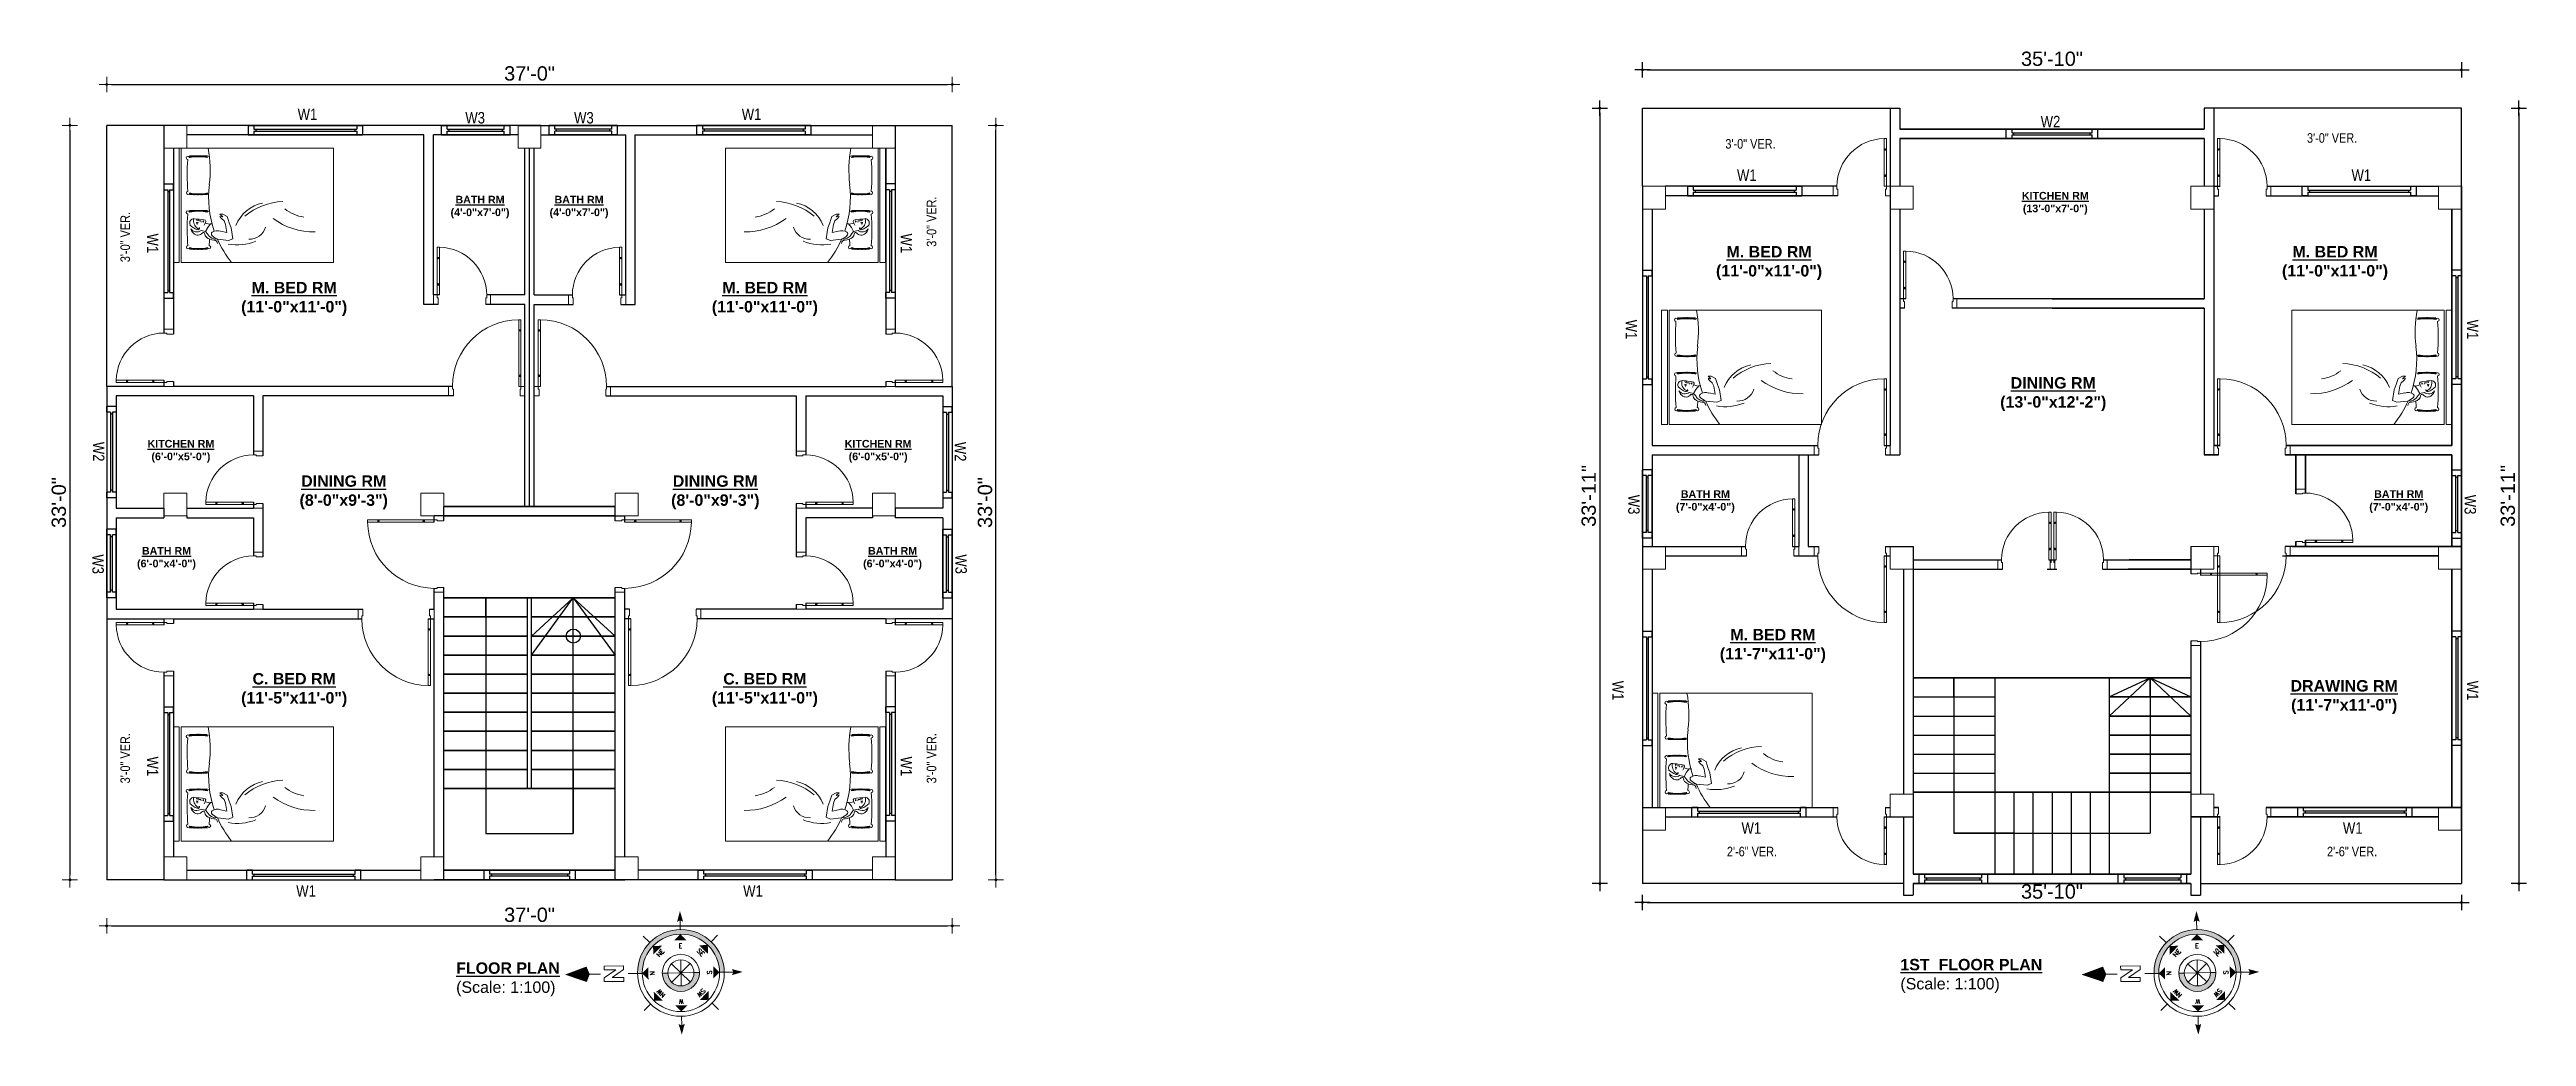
# Model space of a CAD drawing. Header units: inches. Extents: x -4010 to 92088, y -38563 to -1318.
# Drawn here: x 41319 to 42619, y -26088 to -25570 of the extents above; entities that cross this region are included whole.
import ezdxf
from ezdxf.enums import TextEntityAlignment as Align

# ---------------------------------------------------------------- set-up
doc = ezdxf.new("R2010")
doc.units = ezdxf.units.IN
doc.header["$MEASUREMENT"] = 0
doc.header["$PDMODE"] = 99
doc.linetypes.add('DASHDOT', pattern=[1, 0.5, -0.25, 0, -0.25])
for name, color, linetype, lineweight in [('1-FOUNDATION DIM', 31, 'Continuous', 5), ('boundary line', 84, 'DASHDOT', 30), ('Colour 09', 210, 'Continuous', 9), ('DIM', 7, 'Continuous', 15), ('door', 132, 'Continuous', 15), ('FURNITUR', 32, 'Continuous', 13), ('ILLUSTR-FURNITURE', 34, 'Continuous', 15)]:
    doc.layers.add(name, color=color, linetype=linetype, lineweight=lineweight)
for name, color, linetype in [('Brick wall', 3, 'Continuous'), ('col', 5, 'Continuous'), ('Door_Win', 3, 'Continuous'), ('TEX', 7, 'Continuous'), ('WINDOOR', 7, 'Continuous')]:
    doc.layers.add(name, color=color, linetype=linetype)
doc.styles.add('ARIAL', font='arial.ttf')
doc.styles.add('ROMANS', font='romans')
doc.styles.get("Standard").update_dxf_attribs({"font": 'ARIALN.TTF'})
doc.dimstyles.new('3-8', dxfattribs={"dimscale": 1.25, "dimtxt": 6, "dimasz": 2, "dimexe": 0.18, "dimexo": 6, "dimgap": 0, "dimtad": 0, "dimdec": 0, "dimzin": 3, "dimdsep": 46, "dimlunit": 3, "dimtxsty": 'ARIAL', "dimblk": 'DD', "dimcen": 1, "dimse1": 1, "dimse2": 1, "dimclrd": 256, "dimclrt": 256, "dimadec": 0, "dimazin": 0, "dimtfac": 0.5, "dimtdec": 0, "dimtmove": 2, "dimatfit": 0, "dimfxl": 0.18, "dimtvp": 0.75, "dimfrac": 1, "dimtolj": 1, "dimtzin": 0, "dimarcsym": 0})

msp = doc.modelspace()

# ---------------------------------------------------------------- texts
at = {"layer": 'TEX', "linetype": 'ByBlock'}
for s, insert, char_height, width, attachment_point in [('{\\fArial Narrow|b0|i0|c0|p34;W1}', (41448.877, -25601.268), 6, 18.77154, 1), ('W3', (41536.91, -25603.118), 6, 18.77154, 1), ('W3', (41604.323, -25603.118), 6, 18.77154, 3), ('{\\fArial Narrow|b0|i0|c0|p34;W1}', (41692.356, -25601.268), 6, 18.77154, 3), ('W2', (42374.395, -25605.114), 6, 18.77154, 3), ('3\'-0" VER.', (42211.712, -25622.39), 5, 75.17356, 8), ('3\'-0" VER.', (42517.091, -25619.295), 5, 75.17356, 8), ('{\\fArial Narrow|b0|i0|c0|p34;W1}', (42204.626, -25633.237), 6, 18.77154, 1), ('{\\fArial Narrow|b0|i0|c0|p34;W1}', (42527.29, -25633.237), 6, 18.77154, 1), ('{\\fArial Narrow|b0|i0|c0|p34;W1}', (42206.998, -25981.94), 6, 18.77154, 7), ('{\\fArial Narrow|b0|i0|c0|p34;W1}', (42533.1, -25981.94), 6, 18.77154, 9), ('2\'-6" VER.', (42212.496, -25993.84), 5, 75.17356, 8), ('2\'-6" VER.', (42527.602, -25993.84), 5, 75.17356, 8), ('{\\fArial Narrow|b0|i0|c0|p34;W1}', (41448.127, -26014.97), 6, 18.77154, 7), ('{\\fArial Narrow|b0|i0|c0|p34;W1}', (41693.106, -26014.97), 6, 18.77154, 9)]:
    msp.add_mtext(s, dxfattribs=dict(at, insert=insert, char_height=char_height, width=width, attachment_point=attachment_point))
at = {"layer": 'TEX'}
for s, insert, char_height, width, attachment_point in [('{\\fArial|b1|i0|c0|p34;\\LBATH RM\\P\\l(4\'-0"x7\'-0")}', (41544.622, -25653.013), 4, 86.60934, 5), ('{\\fArial|b1|i0|c0|p34;\\LBATH RM\\P\\l(4\'-0"x7\'-0")}', (41596.611, -25653.013), 4, 86.60934, 5), ('{\\fArial|b1|i0|c0|p34;\\LKITCHEN RM\\P\\l(13\'-0"x7\'-0")}', (42371.762, -25650.962), 4, 86.60934, 5), ('{\\fArial|b1|i0|c0|p34;\\LM. BED RM \\P\\l(11\'-0"x11\'-0")}', (42221.469, -25682.338), 6, 86.60934, 5), ('{\\fArial|b1|i0|c0|p34;\\LM. BED RM \\P\\l(11\'-0"x11\'-0")}', (42518.629, -25682.338), 6, 86.60934, 5), ('{\\fArial|b1|i0|c0|p34;\\LM. BED RM \\P\\l(11\'-0"x11\'-0")}', (41447.037, -25701.203), 6, 86.60934, 5), ('{\\fArial|b1|i0|c0|p34;\\LM. BED RM \\P\\l(11\'-0"x11\'-0")}', (41694.197, -25701.203), 6, 86.60934, 5), ('{\\fArial|b1|i0|c0|p34;\\LDINING RM\\P\\l(13\'-0"x12\'-2")}', (42370.68, -25751.17), 6, 77.58745, 5), ('{\\fArial|b1|i0|c0|p34;\\LKITCHEN RM\\P\\l(6\'-0"x5\'-0")}', (41387.568, -25781.141), 4, 86.60934, 5), ('{\\fArial|b1|i0|c0|p34;\\LKITCHEN RM\\P\\l(6\'-0"x5\'-0")}', (41753.665, -25781.141), 4, 86.60934, 5), ('{\\fArial|b1|i0|c0|p34;\\LDINING RM\\P\\l(8\'-0"x9\'-3")}', (41473.054, -25802.71), 6, 77.58745, 5), ('{\\fArial|b1|i0|c0|p34;\\LDINING RM\\P\\l(8\'-0"x9\'-3")}', (41668.179, -25802.71), 6, 77.58745, 5), ('{\\fArial|b1|i0|c0|p34;\\LBATH RM\\P\\l(7\'-0"x4\'-0")}', (42188.017, -25807.559), 4, 86.60934, 5), ('{\\fArial|b1|i0|c0|p34;\\LBATH RM\\P\\l(7\'-0"x4\'-0")}', (42552.082, -25807.559), 4, 86.60934, 5), ('{\\fArial|b1|i0|c0|p34;\\LBATH RM\\P\\l(6\'-0"x4\'-0")}', (41379.99, -25837.342), 4, 86.60934, 5), ('{\\fArial|b1|i0|c0|p34;\\LBATH RM\\P\\l(6\'-0"x4\'-0")}', (41761.243, -25837.342), 4, 86.60934, 5), ('{\\fArial|b1|i0|c0|p34;\\LM. BED RM \\P\\l(11\'-7"x11\'-0")}', (42223.469, -25883.329), 6, 86.60934, 5), ('{\\fArial|b1|i0|c0|p34;\\LC. BED RM \\P\\l(11\'-5"x11\'-0")}', (41447.037, -25906.48), 6, 86.60934, 5), ('{\\fArial|b1|i0|c0|p34;\\LC. BED RM \\P\\l(11\'-5"x11\'-0")}', (41694.197, -25906.48), 6, 86.60934, 5), ('{\\fArial|b1|i0|c0|p34;\\LDRAWING RM \\P\\l(11\'-7"x11\'-0")}', (42523.449, -25910.174), 6, 86.60934, 5), ('{\\fArial Rounded MT Bold|b0|i0|c0|p34;\\LFLOOR PLAN\\P\\fArial|b0|i0|c0|p34;\\l(Scale: 1:100)}', (41532.081, -26049.441), 6, 271.47295, 1), ('{\\fArial Rounded MT Bold|b0|i0|c0|p34;\\L1ST  FLOOR PLAN\\P\\fArial|b0|i0|c0|p34;\\l(Scale: 1:100)}', (42290.417, -26047.624), 6, 271.47295, 1)]:
    msp.add_mtext(s, dxfattribs=dict(at, insert=insert, char_height=char_height, width=width, attachment_point=attachment_point))
at = {"layer": 'TEX', "linetype": 'ByBlock'}
for s, insert, char_height, width, attachment_point, rotation in [('3\'-0" VER.', (41360.897, -25668.74), 5, 75.17356, 8, 90), ('3\'-0" VER.', (41784.255, -25660.645), 5, 75.17356, 8, 90), ('{\\fArial Narrow|b0|i0|c0|p34;W1}', (41369.765, -25666.88), 6, 18.77154, 7, 270), ('{\\fArial Narrow|b0|i0|c0|p34;W1}', (41771.468, -25666.88), 6, 18.77154, 1, 270), ('{\\fArial Narrow|b0|i0|c0|p34;W1}', (42146.198, -25712.099), 6, 18.77154, 7, 270), ('{\\fArial Narrow|b0|i0|c0|p34;W1}', (42593.901, -25712.099), 6, 18.77154, 1, 270), ('W2', (41341.371, -25776.223), 6, 18.77154, 7, 270), ('W2', (41799.862, -25776.223), 6, 18.77154, 1, 270), ('W3', (42153.522, -25814.298), 6, 18.77154, 3, 270), ('W3', (42586.577, -25814.298), 6, 18.77154, 9, 270), ('W3', (41347.089, -25845.575), 6, 18.77154, 3, 270), ('W3', (41794.144, -25845.575), 6, 18.77154, 9, 270), ('{\\fArial Narrow|b0|i0|c0|p34;W1}', (42139.198, -25901.599), 6, 18.77154, 7, 270), ('{\\fArial Narrow|b0|i0|c0|p34;W1}', (42593.901, -25901.599), 6, 18.77154, 1, 270), ('3\'-0" VER.', (41360.897, -25942.297), 5, 75.17356, 8, 90), ('3\'-0" VER.', (41784.255, -25942.297), 5, 75.17356, 8, 90), ('{\\fArial Narrow|b0|i0|c0|p34;W1}', (41369.765, -25941.38), 6, 18.77154, 7, 270), ('{\\fArial Narrow|b0|i0|c0|p34;W1}', (41771.468, -25941.38), 6, 18.77154, 1, 270)]:
    msp.add_mtext(s, dxfattribs=dict(at, insert=insert, char_height=char_height, width=width, attachment_point=attachment_point, rotation=rotation))

# ---------------------------------------------------------------- blocks, each defined once
blk = doc.blocks.new('A$C30843580')
at = {"layer": 'Colour 09'}
for p, q in [((0, 12), (12, 12)), ((0, 0), (0, 12)), ((12, 0), (0, 0)), ((12, 12), (12, 0))]:
    blk.add_line(p, q, dxfattribs=at)
blk = doc.blocks.new('D40')
at = {"layer": 'door'}
for p, q in [((2, 5), (2, 40)), ((3.2, 40), (2, 40)), ((3.2, 5), (3.2, 40)), ((2.4, 34), (2, 34)), ((2.4, 34), (2.4, 34.7)), ((2.9, 34.7), (2.4, 34.7)), ((2.9, 34), (2.9, 34.7)), ((3.2, 34), (2.9, 34)), ((0, 0), (0, 5)), ((0, 5), (2, 5)), ((2.5, 0), (0, 0)), ((2, 11), (2.4, 11)), ((2, 5), (2, 3.5)), ((2, 5), (3.2, 5)), ((2, 3.5), (2.5, 3.5)), ((2.4, 10.2), (2.4, 11)), ((2.4, 10.2), (2.9, 10.2)), ((2.5, 3.5), (2.5, 0)), ((2.9, 10.2), (2.9, 11)), ((2.9, 11), (3.2, 11)), ((38, 3.5), (37.5, 3.5)), ((37.5, 3.5), (37.5, 0)), ((37.5, 0), (40, 0)), ((40, 5), (38, 5)), ((38, 5), (38, 3.5)), ((40, 0), (40, 5))]:
    blk.add_line(p, q, dxfattribs=at)
blk.add_arc((2.9, 4.9), 35.1, 0.2318, 89.393, dxfattribs=at)
blk = doc.blocks.new('D30')
at = {"layer": 'door'}
for p, q in [((2, 5), (2, 30)), ((3.2, 30), (2, 30)), ((3.2, 5), (3.2, 30)), ((2.4, 24), (2, 24)), ((2.4, 24), (2.4, 24.7)), ((2.9, 24.7), (2.4, 24.7)), ((2.9, 24), (2.9, 24.7)), ((3.2, 24), (2.9, 24)), ((0, 0), (0, 5)), ((0, 5), (2, 5)), ((2.5, 0), (0, 0)), ((2, 11), (2.4, 11)), ((2, 5), (2, 3.5)), ((2, 5), (3.2, 5)), ((2, 3.5), (2.5, 3.5)), ((2.4, 10.2), (2.4, 11)), ((2.4, 10.2), (2.9, 10.2)), ((2.5, 3.5), (2.5, 0)), ((2.9, 10.2), (2.9, 11)), ((2.9, 11), (3.2, 11)), ((28, 3.5), (27.5, 3.5)), ((27.5, 3.5), (27.5, 0)), ((27.5, 0), (30, 0)), ((30, 5), (28, 5)), ((28, 5), (28, 3.5)), ((30, 0), (30, 5))]:
    blk.add_line(p, q, dxfattribs=at)
blk.add_arc((2.9, 4.9), 25.1, 0.3204, 89.1727, dxfattribs=at)
blk = doc.blocks.new('W-1')
at = {"layer": 'WINDOOR'}
for p, q in [((-60, 0), (-60, -5)), ((-60, 0), (-57, 0)), ((-60, 0), (0, 0)), ((-57, 0), (-57, -2)), ((-3, 0), (-3, -2)), ((0, 0), (0, -5)), ((-57, -5), (-60, -5)), ((-60, -5), (0, -5)), ((-57, -2), (-3, -2)), ((-57, -3), (-57, -5)), ((-57, -3), (-3, -3)), ((-56, -2), (-56, -3)), ((-4, -2), (-4, -3)), ((-3, -3), (-3, -5)), ((0, -5), (-3, -5))]:
    blk.add_line(p, q, dxfattribs=at)
blk = doc.blocks.new("Windoo 4'")
at = {"layer": 'WINDOOR'}
for p, q in [((24, 5), (-24, 5)), ((-24, 5), (-24, 0)), ((24, 0), (-24, 0)), ((-24, 0), (-21, 0)), ((-21, 5), (-21, 3)), ((21, 3), (-21, 3)), ((21, 2), (-21, 2)), ((-21, 2), (-21, 0)), ((-20, 3), (-20, 2)), ((20, 3), (20, 2)), ((24, 5), (21, 5)), ((21, 5), (21, 3)), ((21, 2), (21, 0)), ((21, 0), (24, 0)), ((24, 5), (24, 0))]:
    blk.add_line(p, q, dxfattribs=at)
blk = doc.blocks.new('W-3FT')
at = {"layer": 'WINDOOR'}
for p, q in [((-36, 0), (-36, -5)), ((-36, 0), (-33, 0)), ((-36, 0), (0, 0)), ((-33, 0), (-33, -2)), ((-3, 0), (-3, -2)), ((0, 0), (0, -5)), ((-33, -5), (-36, -5)), ((-36, -5), (0, -5)), ((-33, -2), (-3, -2)), ((-33, -3), (-33, -5)), ((-33, -3), (-3, -3)), ((-32, -2), (-32, -3)), ((-4, -2), (-4, -3)), ((-3, -3), (-3, -5)), ((0, -5), (-3, -5))]:
    blk.add_line(p, q, dxfattribs=at)
blk = doc.blocks.new('FURN_GEN_039')
at = {"layer": 'FURNITUR'}
for p, q in [((-12787.9, 14960.1), (-12787.7, 14958.9)), ((-12787.7, 14958.9), (-12787.7, 14958.1)), ((-12787.7, 14958.1), (-12787.6, 14957.3)), ((-12787.6, 14957.9), (-12787.1, 14957.9)), ((-12787.6, 14957.3), (-12787.4, 14955.6)), ((-12787.4, 14958.8), (-12786.8, 14958.4)), ((-12787.1, 14957.9), (-12787, 14958)), ((-12786.7, 14957.6), (-12786.7, 14956.5)), ((-12786.1, 14958.7), (-12784.8, 14958.4)), ((-12786, 14957.9), (-12785.8, 14958.2)), ((-12785.8, 14958.2), (-12785.4, 14958.1)), ((-12790.3, 14944.9), (-12790.3, 14946.5)), ((-12790.3, 14946.5), (-12788.9, 14945)), ((-12789, 14942.6), (-12790.3, 14944.9)), ((-12788.9, 14945), (-12789, 14946.5)), ((-12789, 14946.5), (-12788, 14945.7)), ((-12788, 14945.7), (-12786.7, 14944.3)), ((-12787.4, 14955.6), (-12787.1, 14954.2)), ((-12787.1, 14954.2), (-12786.5, 14953.9)), ((-12786.7, 14956.5), (-12786, 14956.3)), ((-12786.5, 14955.5), (-12786.7, 14955.1)), ((-12786.7, 14955.1), (-12786, 14955.1)), ((-12786.7, 14944.3), (-12784.9, 14943.5)), ((-12786, 14955.1), (-12786.5, 14955.5)), ((-12786.5, 14953.9), (-12785.5, 14954.2)), ((-12785.6, 14954), (-12785, 14951.9)), ((-12785.5, 14954.2), (-12784.5, 14954.7)), ((-12785.2, 14951.4), (-12783.3, 14952.9)), ((-12785.2, 14950.3), (-12785.2, 14951.4)), ((-12783.3, 14952.9), (-12781.1, 14954.1)), ((-12781.7, 14956.4), (-12781.1, 14954.1)), ((-12780.7, 14942.8), (-12781.4, 14946.1)), ((-12781.1, 14954.1), (-12780.1, 14953.2)), ((-12780.1, 14953.2), (-12778.7, 14952.2)), ((-12778.7, 14952.2), (-12777.7, 14950.7)), ((-12777.7, 14950.7), (-12777.3, 14949.7)), ((-12777.3, 14949.7), (-12776.9, 14946.2)), ((-12777.1, 14947.5), (-12776.5, 14942)), ((-12787.5, 14942.1), (-12789, 14942.6)), ((-12785.8, 14941.6), (-12787.5, 14942.1)), ((-12783.1, 14940.6), (-12785.8, 14941.6)), ((-12784.9, 14943.5), (-12780.7, 14942.8)), ((-12777.4, 14939.7), (-12783.1, 14940.6)), ((-12776.5, 14942), (-12777.4, 14939.7))]:
    blk.add_line(p, q, dxfattribs=at)
for centre, radius, start, end in [((-12820.7, 14961.2), 1.19, 66.6766, 106.6193), ((-12820.7, 14961.1), 1.19, 66.6766, 106.6193), ((-12820.7, 14961.1), 1.19, 66.6766, 106.6193), ((-12820.7, 14961), 1.19, 66.6766, 106.6193), ((-12820.7, 14960.9), 1.19, 66.6766, 106.6193), ((-12820.7, 14960.9), 1.19, 66.6766, 106.6193), ((-12820.7, 14960.8), 1.19, 66.6766, 106.6193), ((-12820.7, 14960.8), 1.19, 66.6766, 106.6193), ((-12820.7, 14960.7), 1.19, 66.6766, 106.6193), ((-12820.7, 14960.7), 1.19, 66.6766, 106.6193), ((-12820.7, 14960.6), 1.19, 66.6766, 106.6193), ((-12820.7, 14960.5), 1.19, 66.6766, 106.6193), ((-12820.7, 14960.5), 1.19, 66.6766, 106.6193), ((-12820.7, 14960.4), 1.19, 66.6766, 106.6193), ((-12820.7, 14960.3), 1.19, 66.6766, 106.6193), ((-12820.7, 14960.3), 1.19, 66.6766, 106.6193), ((-12820.7, 14960.2), 1.19, 67.3935, 106.6193), ((-12820.7, 14960.2), 1.19, 67.0398, 106.6193), ((-12820.7, 14960.1), 1.19, 68.388, 106.6193), ((-12820.7, 14960.1), 1.19, 68.0879, 106.6193), ((-12820.7, 14960.1), 1.19, 67.8399, 106.6193), ((-12820.7, 14960), 1.19, 68.9518, 106.6193), ((-12820.7, 14960), 1.19, 68.658, 106.6193), ((-12820.7, 14959.9), 1.19, 69.7772, 106.6193), ((-12820.7, 14959.9), 1.19, 69.2782, 106.6193), ((-12820.7, 14959.8), 1.19, 70.4728, 106.6193), ((-12820.7, 14959.8), 1.19, 70.1276, 106.6193), ((-12820.7, 14959.7), 1.19, 71.0592, 106.6193), ((-12820.7, 14959.7), 1.19, 70.7905, 106.6193), ((-12820.7, 14959.6), 1.19, 71.7385, 106.6193), ((-12820.7, 14959.6), 1.19, 72.0383, 106.6193), ((-12820.7, 14959.7), 1.19, 71.4125, 106.6193), ((-12820.7, 14959.5), 1.19, 72.5419, 106.6193), ((-12820.7, 14959.4), 1.19, 73.123, 106.6193), ((-12820.7, 14959.4), 1.19, 72.8705, 106.6193), ((-12820.7, 14959.3), 1.19, 73.8315, 106.6193), ((-12820.7, 14959.3), 1.19, 73.4318, 106.6193), ((-12820.7, 14959.2), 1.19, 74.3813, 106.6193), ((-12820.7, 14959.2), 1.19, 74.1182, 106.6193), ((-12820.7, 14959.1), 1.19, 75.1622, 106.6193), ((-12820.7, 14959.1), 1.19, 74.8944, 106.6193), ((-12820.7, 14959.2), 1.19, 74.6033, 106.6193), ((-12820.7, 14959), 1.19, 75.4076, 106.6193), ((-12820.7, 14958.9), 1.19, 76.0849, 106.6193), ((-12820.7, 14958.9), 1.19, 75.8182, 106.6193), ((-12820.7, 14958.8), 1.19, 76.7506, 106.6193), ((-12820.7, 14958.8), 1.19, 76.538, 106.6193), ((-12820.7, 14958.9), 1.19, 76.2812, 106.6193), ((-12820.7, 14958.7), 1.19, 77.0728, 106.6193), ((-12820.7, 14958.6), 1.19, 77.5162, 106.6193), ((-12820.7, 14958.6), 1.19, 77.297, 106.6193), ((-12820.7, 14958.5), 1.19, 78.1037, 106.6193), ((-12820.7, 14958.6), 1.19, 77.7164, 106.6193), ((-12820.7, 14958.5), 1.19, 77.8845, 106.6193), ((-12820.7, 14958.4), 1.19, 78.4866, 106.6193), ((-12820.7, 14958.4), 1.19, 78.3041, 106.6193), ((-12820.7, 14958.3), 1.19, 78.7895, 106.6193), ((-12820.7, 14958.2), 1.19, 79.3118, 106.6193), ((-12820.7, 14958.2), 1.19, 79.1268, 106.6193), ((-12820.7, 14958.2), 1.19, 78.9844, 106.6193), ((-12820.7, 14958.1), 1.19, 79.6435, 106.6193), ((-12820.7, 14958.1), 1.19, 79.4801, 106.6193), ((-12820.7, 14958), 1.19, 79.9854, 106.6193), ((-12820.7, 14958), 1.19, 79.833, 106.6193), ((-12820.7, 14957.9), 1.19, 80.1659, 106.6193), ((-12820.7, 14957.8), 1.19, 80.5231, 106.6193), ((-12820.7, 14957.8), 1.19, 80.4526, 106.6193), ((-12820.7, 14957.9), 1.19, 80.3165, 106.6193), ((-12820.7, 14957.7), 1.19, 80.7751, 106.6193), ((-12820.7, 14957.7), 1.19, 80.6432, 106.6193), ((-12820.7, 14957.6), 1.19, 81.0512, 106.6193), ((-12820.7, 14957.6), 1.19, 80.9013, 106.6193), ((-12820.7, 14957.5), 1.19, 81.2462, 106.6193), ((-12820.7, 14957.4), 1.19, 81.4177, 106.6193), ((-12820.7, 14957.3), 1.19, 81.6367, 106.6193), ((-12820.7, 14957.3), 1.19, 81.5227, 106.6193), ((-12820.7, 14957.2), 1.19, 81.7121, 106.6193), ((-12820.7, 14957.2), 1.19, 81.7825, 106.6193), ((-12820.7, 14957.1), 1.19, 81.8928, 106.6193), ((-12820.7, 14957.1), 1.19, 81.8438, 106.6193), ((-12820.7, 14957), 1.19, 82.0483, 106.6193), ((-12820.7, 14957), 1.19, 82.0047, 106.6193), ((-12820.7, 14957.1), 1.19, 81.9533, 106.6193), ((-12820.7, 14956.9), 1.19, 82.1128, 106.6193), ((-12820.7, 14956.8), 1.19, 82.1719, 106.6193), ((-12820.7, 14956.8), 1.19, 82.1487, 106.6193), ((-12820.7, 14956.7), 1.19, 82.217, 106.6193), ((-12820.7, 14956.7), 1.19, 82.1978, 106.6193), ((-12820.7, 14956.6), 1.19, 82.2414, 106.6193), ((-12820.7, 14956.7), 1.19, 82.2311, 106.6193), ((-12820.7, 14956.5), 1.19, 82.2414, 106.6193), ((-12820.7, 14956.5), 1.19, 82.2445, 106.6193), ((-12820.7, 14956.4), 1.19, 82.2136, 106.6193), ((-12820.7, 14956.4), 1.19, 82.2325, 106.6193), ((-12820.7, 14956.3), 1.19, 82.1567, 106.6193), ((-12820.7, 14956.3), 1.19, 82.1839, 106.6193), ((-12820.7, 14956.2), 1.19, 82.0896, 106.6193), ((-12820.7, 14956.2), 1.19, 82.1244, 106.6193), ((-12820.7, 14956.1), 1.19, 82.0069, 106.6193), ((-12820.7, 14956.1), 1.19, 82.0564, 106.6193), ((-12820.7, 14956), 1.19, 81.9025, 106.6193), ((-12820.7, 14956), 1.19, 81.9553, 106.6193), ((-12820.7, 14955.9), 1.19, 81.7273, 106.6193), ((-12820.7, 14955.9), 1.19, 81.8017, 106.6193), ((-12820.7, 14955.8), 1.19, 81.5829, 106.6193), ((-12820.7, 14955.8), 1.19, 81.6676, 106.6193), ((-12820.7, 14955.7), 1.19, 81.4082, 106.6193), ((-12820.7, 14955.7), 1.19, 81.4981, 106.6193), ((-12820.7, 14955.6), 1.19, 81.1922, 106.6193), ((-12820.7, 14955.6), 1.19, 81.2935, 106.6193), ((-12820.7, 14955.5), 1.19, 80.9401, 106.6193), ((-12820.7, 14955.5), 1.19, 81.0607, 106.6193), ((-12820.7, 14955.4), 1.19, 80.7562, 106.6193), ((-12820.7, 14955.4), 1.19, 80.8216, 106.6193), ((-12819.8, 14963.3), 0.867, 4.8213, 258.2519), ((-12795.1, 14957.7), 25.3, 169.2326, 190.7674), ((-12819.9, 14963.1), 0.832, 251.1311, 261.285), ((-12819.9, 14963), 0.832, 251.1311, 260.153), ((-12819.9, 14962.9), 0.832, 251.1311, 259.3159), ((-12819.9, 14962.9), 0.832, 251.1311, 258.528), ((-12819.9, 14962.8), 0.832, 251.1311, 257.8326), ((-12819.9, 14962.8), 0.832, 251.1311, 257.1861), ((-12819.9, 14962.7), 0.832, 251.1311, 256.5076), ((-12819.9, 14962.6), 0.832, 251.1311, 255.8377), ((-12819.9, 14962.6), 0.832, 251.1311, 255.3311), ((-12819.9, 14962.6), 0.832, 251.1311, 254.9063), ((-12819.9, 14962.5), 0.832, 251.1311, 254.2946), ((-12819.9, 14962.4), 0.832, 251.1311, 252.6864), ((-12819.9, 14962.4), 0.832, 251.1311, 253.2787), ((-12819.9, 14962.3), 0.832, 251.1311, 252.3742), ((-12819.9, 14962.2), 0.832, 251.1311, 251.911), ((-12811.1, 14864.5), 99.2, 84.9917, 94.5708), ((-12801.5, 14963.2), 0.867, 283.7421, 174.7412), ((-12822.3, 14957.7), 21.4, 347.4169, 12.5831), ((-12801.4, 14963.1), 0.832, 276.3687, 288.8689), ((-12801.4, 14963), 0.832, 276.3687, 288.8689), ((-12801.4, 14962.9), 0.832, 278.623, 288.8689), ((-12801.4, 14962.9), 0.832, 279.554, 288.8689), ((-12801.4, 14962.8), 0.832, 280.3748, 288.8689), ((-12801.4, 14962.8), 0.832, 281.1371, 288.8689), ((-12801.4, 14962.6), 0.832, 282.725, 288.8689), ((-12801.4, 14962.7), 0.832, 281.9364, 288.8689), ((-12801.4, 14962.6), 0.832, 283.8206, 288.8689), ((-12801.4, 14962.6), 0.832, 283.321, 288.8689), ((-12801.4, 14962.5), 0.832, 284.5397, 288.8689), ((-12801.4, 14962.4), 0.832, 286.4288, 288.8689), ((-12801.4, 14962.4), 0.832, 285.7332, 288.8689), ((-12801.4, 14962.3), 0.832, 287.6258, 288.8689), ((-12800.7, 14961.2), 1.19, 73.3807, 113.3234), ((-12800.7, 14961.1), 1.19, 73.3807, 113.3234), ((-12800.7, 14961.1), 1.19, 73.3807, 113.3234), ((-12800.7, 14961), 1.19, 73.3807, 113.3234), ((-12800.7, 14960.9), 1.19, 73.3807, 113.3234), ((-12800.7, 14960.9), 1.19, 73.3807, 113.3234), ((-12800.7, 14960.8), 1.19, 73.3807, 113.3234), ((-12800.7, 14960.8), 1.19, 73.3807, 113.3234), ((-12800.7, 14960.7), 1.19, 73.3807, 113.3234), ((-12800.7, 14960.7), 1.19, 73.3807, 113.3234), ((-12800.7, 14960.6), 1.19, 73.3807, 113.3234), ((-12800.7, 14960.5), 1.19, 73.3807, 113.3234), ((-12800.7, 14960.5), 1.19, 73.3807, 113.3234), ((-12800.7, 14960.4), 1.19, 73.3807, 113.3234), ((-12800.7, 14960.3), 1.19, 73.3807, 113.3234), ((-12800.7, 14960.3), 1.19, 73.3807, 113.3234), ((-12801.4, 14962.2), 0.832, 288.7745, 288.8689), ((-12801.4, 14962.2), 0.832, 288.089, 288.8689), ((-12800.7, 14960.2), 1.19, 73.3807, 112.6065), ((-12800.7, 14960.2), 1.19, 73.3807, 112.9602), ((-12800.7, 14960.1), 1.19, 73.3807, 111.612), ((-12800.7, 14960.1), 1.19, 73.3807, 111.9121), ((-12800.7, 14960.1), 1.19, 73.3807, 112.1601), ((-12800.7, 14960), 1.19, 73.3807, 111.0482), ((-12800.7, 14960), 1.19, 73.3807, 111.342), ((-12800.7, 14959.9), 1.19, 73.3807, 110.2228), ((-12800.7, 14959.9), 1.19, 73.3807, 110.7218), ((-12800.7, 14959.8), 1.19, 73.3807, 109.5272), ((-12800.7, 14959.8), 1.19, 73.3807, 109.8724), ((-12800.7, 14959.7), 1.19, 73.3807, 108.9408), ((-12800.7, 14959.7), 1.19, 73.3807, 109.2095), ((-12800.7, 14959.6), 1.19, 73.3807, 108.2615), ((-12800.7, 14959.6), 1.19, 73.3807, 107.9617), ((-12800.7, 14959.7), 1.19, 73.3807, 108.5875), ((-12800.7, 14959.5), 1.19, 73.3807, 107.4581), ((-12800.7, 14959.4), 1.19, 73.3807, 106.877), ((-12800.7, 14959.4), 1.19, 73.3807, 107.1295), ((-12800.7, 14959.3), 1.19, 73.3807, 106.1685), ((-12800.7, 14959.3), 1.19, 73.3807, 106.5682), ((-12800.7, 14959.2), 1.19, 73.3807, 105.6187), ((-12800.7, 14959.2), 1.19, 73.3807, 105.8818), ((-12800.7, 14959.1), 1.19, 73.3807, 104.8378), ((-12800.7, 14959.1), 1.19, 73.3807, 105.1056), ((-12800.7, 14959.2), 1.19, 73.3807, 105.3967), ((-12800.7, 14959), 1.19, 73.3807, 104.5924), ((-12800.7, 14958.9), 1.19, 73.3807, 103.9151), ((-12800.7, 14958.9), 1.19, 73.3807, 104.1818), ((-12800.7, 14958.8), 1.19, 73.3807, 103.2494), ((-12800.7, 14958.8), 1.19, 73.3807, 103.462), ((-12800.7, 14958.9), 1.19, 73.3807, 103.7188), ((-12800.7, 14958.7), 1.19, 73.3807, 102.9272), ((-12800.7, 14958.6), 1.19, 73.3807, 102.4838), ((-12800.7, 14958.6), 1.19, 73.3807, 102.703), ((-12800.7, 14958.5), 1.19, 73.3807, 101.8963), ((-12800.7, 14958.6), 1.19, 73.3807, 102.2836), ((-12800.7, 14958.5), 1.19, 73.3807, 102.1155), ((-12800.7, 14958.4), 1.19, 73.3807, 101.5134), ((-12800.7, 14958.4), 1.19, 73.3807, 101.6959), ((-12800.7, 14958.3), 1.19, 73.3807, 101.2105), ((-12800.7, 14958.2), 1.19, 73.3807, 100.6882), ((-12800.7, 14958.2), 1.19, 73.3807, 100.8732), ((-12800.7, 14958.2), 1.19, 73.3807, 101.0156), ((-12800.7, 14958.1), 1.19, 73.3807, 100.3565), ((-12800.7, 14958.1), 1.19, 73.3807, 100.5199), ((-12800.7, 14958), 1.19, 73.3807, 100.0146), ((-12800.7, 14958), 1.19, 73.3807, 100.167), ((-12800.7, 14957.9), 1.19, 73.3807, 99.8341), ((-12800.7, 14957.8), 1.19, 73.3807, 99.4769), ((-12800.7, 14957.8), 1.19, 73.3807, 99.5474), ((-12800.7, 14957.9), 1.19, 73.3807, 99.6835), ((-12800.7, 14957.7), 1.19, 73.3807, 99.2249), ((-12800.7, 14957.7), 1.19, 73.3807, 99.3568), ((-12800.7, 14957.6), 1.19, 73.3807, 98.9488), ((-12800.7, 14957.6), 1.19, 73.3807, 99.0987), ((-12800.7, 14955.5), 1.19, 73.3807, 99.0599), ((-12800.7, 14955.5), 1.19, 73.3807, 98.9393), ((-12800.7, 14955.4), 1.19, 73.3807, 99.2438), ((-12800.7, 14955.4), 1.19, 73.3807, 99.1784), ((-12800.7, 14957.5), 1.19, 73.3807, 98.7538), ((-12800.7, 14957.4), 1.19, 73.3807, 98.5823), ((-12800.7, 14957.3), 1.19, 73.3807, 98.3633), ((-12800.7, 14957.3), 1.19, 73.3807, 98.4773), ((-12800.7, 14957.2), 1.19, 73.3807, 98.2879), ((-12800.7, 14957.2), 1.19, 73.3807, 98.2175), ((-12800.7, 14957.1), 1.19, 73.3807, 98.1072), ((-12800.7, 14957.1), 1.19, 73.3807, 98.1562), ((-12800.7, 14957), 1.19, 73.3807, 97.9517), ((-12800.7, 14957.1), 1.19, 73.3807, 98.0467), ((-12800.7, 14957), 1.19, 73.3807, 97.9953), ((-12800.7, 14956.9), 1.19, 73.3807, 97.8872), ((-12800.7, 14956.8), 1.19, 73.3807, 97.8281), ((-12800.7, 14956.8), 1.19, 73.3807, 97.8513), ((-12800.7, 14956.7), 1.19, 73.3807, 97.783), ((-12800.7, 14956.7), 1.19, 73.3807, 97.8022), ((-12800.7, 14956.6), 1.19, 73.3807, 97.7586), ((-12800.7, 14956.7), 1.19, 73.3807, 97.7689), ((-12800.7, 14956.5), 1.19, 73.3807, 97.7586), ((-12800.7, 14956.5), 1.19, 73.3807, 97.7555), ((-12800.7, 14956.4), 1.19, 73.3807, 97.7864), ((-12800.7, 14956.4), 1.19, 73.3807, 97.7675), ((-12800.7, 14956.3), 1.19, 73.3807, 97.8433), ((-12800.7, 14956.3), 1.19, 73.3807, 97.8161), ((-12800.7, 14956.2), 1.19, 73.3807, 97.9104), ((-12800.7, 14956.2), 1.19, 73.3807, 97.8756), ((-12800.7, 14956.1), 1.19, 73.3807, 97.9931), ((-12800.7, 14956.1), 1.19, 73.3807, 97.9436), ((-12800.7, 14956), 1.19, 73.3807, 98.0975), ((-12800.7, 14956), 1.19, 73.3807, 98.0447), ((-12800.7, 14955.9), 1.19, 73.3807, 98.2727), ((-12800.7, 14955.9), 1.19, 73.3807, 98.1983), ((-12800.7, 14955.8), 1.19, 73.3807, 98.4171), ((-12800.7, 14955.8), 1.19, 73.3807, 98.3324), ((-12800.7, 14955.7), 1.19, 73.3807, 98.5918), ((-12800.7, 14955.7), 1.19, 73.3807, 98.5019), ((-12800.7, 14955.6), 1.19, 73.3807, 98.8078), ((-12800.7, 14955.6), 1.19, 73.3807, 98.7065), ((-12792, 14961.2), 1.19, 66.6766, 106.6193), ((-12792, 14961.1), 1.19, 66.6766, 106.6193), ((-12792, 14961.1), 1.19, 66.6766, 106.6193), ((-12792, 14961), 1.19, 66.6766, 106.6193), ((-12792, 14960.9), 1.19, 66.6766, 106.6193), ((-12792, 14960.9), 1.19, 66.6766, 106.6193), ((-12792, 14960.8), 1.19, 66.6766, 106.6193), ((-12792, 14960.8), 1.19, 66.6766, 106.6193), ((-12792, 14960.7), 1.19, 66.6766, 106.6193), ((-12792, 14960.7), 1.19, 66.6766, 106.6193), ((-12792, 14960.6), 1.19, 66.6766, 106.6193), ((-12792, 14960.5), 1.19, 66.6766, 106.6193), ((-12792, 14960.5), 1.19, 66.6766, 106.6193), ((-12792, 14960.4), 1.19, 66.6766, 106.6193), ((-12792, 14960.3), 1.19, 66.6766, 106.6193), ((-12792, 14960.3), 1.19, 66.6766, 106.6193), ((-12792, 14960.2), 1.19, 67.0398, 106.6193), ((-12792, 14960.2), 1.19, 67.3935, 106.6193), ((-12792, 14960.1), 1.19, 67.8399, 106.6193), ((-12792, 14960.1), 1.19, 68.0879, 106.6193), ((-12792, 14960.1), 1.19, 68.388, 106.6193), ((-12792, 14960), 1.19, 68.658, 106.6193), ((-12792, 14960), 1.19, 68.9518, 106.6193), ((-12792, 14959.9), 1.19, 69.2782, 106.6193), ((-12792, 14959.9), 1.19, 69.7772, 106.6193), ((-12792, 14959.8), 1.19, 70.1276, 106.6193), ((-12792, 14959.8), 1.19, 70.4728, 106.6193), ((-12792, 14959.7), 1.19, 70.7905, 106.6193), ((-12792, 14959.7), 1.19, 71.0592, 106.6193), ((-12792, 14959.7), 1.19, 71.4125, 106.6193), ((-12792, 14959.6), 1.19, 72.0383, 106.6193), ((-12792, 14959.6), 1.19, 71.7385, 106.6193), ((-12792, 14959.5), 1.19, 72.5419, 106.6193), ((-12792, 14959.4), 1.19, 72.8705, 106.6193), ((-12792, 14959.4), 1.19, 73.123, 106.6193), ((-12792, 14959.3), 1.19, 73.4318, 106.6193), ((-12792, 14959.3), 1.19, 73.8315, 106.6193), ((-12792, 14959.2), 1.19, 74.1182, 106.6193), ((-12792, 14959.2), 1.19, 74.3813, 106.6193), ((-12792, 14959.2), 1.19, 74.6033, 106.6193), ((-12792, 14959.1), 1.19, 74.8944, 106.6193), ((-12792, 14959.1), 1.19, 75.1622, 106.6193), ((-12792, 14959), 1.19, 75.4076, 106.6193), ((-12792, 14958.9), 1.19, 75.8182, 106.6193), ((-12792, 14958.9), 1.19, 76.0849, 106.6193), ((-12792, 14958.9), 1.19, 76.2812, 106.6193), ((-12792, 14958.8), 1.19, 76.538, 106.6193), ((-12792, 14958.8), 1.19, 76.7506, 106.6193), ((-12792, 14958.7), 1.19, 77.0728, 106.6193), ((-12792, 14958.6), 1.19, 77.297, 106.6193), ((-12792, 14958.6), 1.19, 77.5162, 106.6193), ((-12792, 14958.5), 1.19, 77.8845, 106.6193), ((-12792, 14958.6), 1.19, 77.7164, 106.6193), ((-12792, 14958.5), 1.19, 78.1037, 106.6193), ((-12792, 14958.4), 1.19, 78.3041, 106.6193), ((-12792, 14958.4), 1.19, 78.4866, 106.6193), ((-12792, 14958.3), 1.19, 78.7895, 106.6193), ((-12792, 14958.2), 1.19, 78.9844, 106.6193), ((-12792, 14958.2), 1.19, 79.1268, 106.6193), ((-12792, 14958.2), 1.19, 79.3118, 106.6193), ((-12792, 14958.1), 1.19, 79.4801, 106.6193), ((-12792, 14958.1), 1.19, 79.6435, 106.6193), ((-12792, 14958), 1.19, 79.833, 106.6193), ((-12792, 14958), 1.19, 79.9854, 106.6193), ((-12792, 14957.9), 1.19, 80.1659, 106.6193), ((-12792, 14957.9), 1.19, 80.3165, 106.6193), ((-12792, 14957.8), 1.19, 80.4526, 106.6193), ((-12792, 14957.8), 1.19, 80.5231, 106.6193), ((-12792, 14957.7), 1.19, 80.6432, 106.6193), ((-12792, 14957.7), 1.19, 80.7751, 106.6193), ((-12792, 14957.6), 1.19, 80.9013, 106.6193), ((-12792, 14957.6), 1.19, 81.0512, 106.6193), ((-12792, 14957.5), 1.19, 81.2462, 106.6193), ((-12792, 14957.4), 1.19, 81.4177, 106.6193), ((-12792, 14957.3), 1.19, 81.5227, 106.6193), ((-12792, 14957.3), 1.19, 81.6367, 106.6193), ((-12792, 14957.2), 1.19, 81.7825, 106.6193), ((-12792, 14957.2), 1.19, 81.7121, 106.6193), ((-12792, 14957.1), 1.19, 81.8438, 106.6193), ((-12792, 14957.1), 1.19, 81.8928, 106.6193), ((-12792, 14957.1), 1.19, 81.9533, 106.6193), ((-12792, 14957), 1.19, 82.0047, 106.6193), ((-12792, 14957), 1.19, 82.0483, 106.6193), ((-12792, 14956.9), 1.19, 82.1128, 106.6193), ((-12792, 14956.8), 1.19, 82.1487, 106.6193), ((-12792, 14956.8), 1.19, 82.1719, 106.6193), ((-12792, 14956.7), 1.19, 82.1978, 106.6193), ((-12792, 14956.7), 1.19, 82.217, 106.6193), ((-12792, 14956.7), 1.19, 82.2311, 106.6193), ((-12792, 14956.6), 1.19, 82.2414, 106.6193), ((-12792, 14956.5), 1.19, 82.2445, 106.6193), ((-12792, 14956.5), 1.19, 82.2414, 106.6193), ((-12792, 14956.4), 1.19, 82.2325, 106.6193), ((-12792, 14956.4), 1.19, 82.2136, 106.6193), ((-12792, 14956.3), 1.19, 82.1839, 106.6193), ((-12792, 14956.3), 1.19, 82.1567, 106.6193), ((-12792, 14956.2), 1.19, 82.0896, 106.6193), ((-12792, 14956.2), 1.19, 82.1244, 106.6193), ((-12792, 14956.1), 1.19, 82.0564, 106.6193), ((-12792, 14956.1), 1.19, 82.0069, 106.6193), ((-12792, 14956), 1.19, 81.9553, 106.6193), ((-12792, 14956), 1.19, 81.9025, 106.6193), ((-12792, 14955.9), 1.19, 81.8017, 106.6193), ((-12792, 14955.9), 1.19, 81.7273, 106.6193), ((-12792, 14955.8), 1.19, 81.6676, 106.6193), ((-12792, 14955.8), 1.19, 81.5829, 106.6193), ((-12792, 14955.7), 1.19, 81.4981, 106.6193), ((-12792, 14955.7), 1.19, 81.4082, 106.6193), ((-12792, 14955.6), 1.19, 81.2935, 106.6193), ((-12792, 14955.6), 1.19, 81.1922, 106.6193), ((-12792, 14955.5), 1.19, 81.0607, 106.6193), ((-12792, 14955.5), 1.19, 80.9401, 106.6193), ((-12792, 14955.4), 1.19, 80.8216, 106.6193), ((-12792, 14955.4), 1.19, 80.7562, 106.6193), ((-12791.2, 14963.3), 0.867, 4.8213, 258.2519), ((-12766.5, 14957.7), 25.3, 169.2326, 190.7674), ((-12791.3, 14963.1), 0.832, 251.1311, 261.285), ((-12791.3, 14962.9), 0.832, 251.1311, 259.3159), ((-12791.3, 14963), 0.832, 251.1311, 260.153), ((-12791.3, 14962.9), 0.832, 251.1311, 258.528), ((-12791.3, 14962.8), 0.832, 251.1311, 257.1861), ((-12791.3, 14962.8), 0.832, 251.1311, 257.8326), ((-12791.3, 14962.6), 0.832, 251.1311, 255.8377), ((-12791.3, 14962.7), 0.832, 251.1311, 256.5076), ((-12791.3, 14962.6), 0.832, 251.1311, 254.9063), ((-12791.3, 14962.6), 0.832, 251.1311, 255.3311), ((-12791.3, 14962.5), 0.832, 251.1311, 254.2946), ((-12791.3, 14962.4), 0.832, 251.1311, 253.2787), ((-12791.3, 14962.4), 0.832, 251.1311, 252.6864), ((-12791.3, 14962.3), 0.832, 251.1311, 252.3742), ((-12791.3, 14962.2), 0.832, 251.1311, 251.911), ((-12782.4, 14864.5), 99.2, 84.9917, 94.5708), ((-12785.6, 14960), 2.35, 68.7705, 176.7157), ((-12786.7, 14955.7), 4.65, 33.0408, 105.4993), ((-12793.3, 14953.8), 12.1, 22.4805, 44.3789), ((-12782.9, 14958), 0.81, 243.2633, 28.2121), ((-12783.3, 14957.9), 0.635, 275.07, 27.6899), ((-12783.5, 14957.7), 4.2, 36.8228, 77.2725), ((-12784.7, 14958.7), 3.74, 322.3217, 56.096), ((-12782.3, 14958.1), 3.03, 306.0147, 45.4595), ((-12772.9, 14963.2), 0.867, 283.7421, 174.7412), ((-12793.6, 14957.7), 21.4, 347.4169, 12.5831), ((-12772.7, 14963.1), 0.832, 276.3687, 288.8689), ((-12772.7, 14963), 0.832, 276.3687, 288.8689), ((-12772.7, 14962.9), 0.832, 278.623, 288.8689), ((-12772.7, 14962.9), 0.832, 279.554, 288.8689), ((-12772.7, 14962.8), 0.832, 280.3748, 288.8689), ((-12772.7, 14962.8), 0.832, 281.1371, 288.8689), ((-12772.7, 14962.7), 0.832, 281.9364, 288.8689), ((-12772.7, 14962.6), 0.832, 282.725, 288.8689), ((-12772.7, 14962.6), 0.832, 283.321, 288.8689), ((-12772, 14961.2), 1.19, 73.3807, 113.3234), ((-12772, 14961.1), 1.19, 73.3807, 113.3234), ((-12772, 14961.1), 1.19, 73.3807, 113.3234), ((-12772, 14961), 1.19, 73.3807, 113.3234), ((-12772, 14960.9), 1.19, 73.3807, 113.3234), ((-12772, 14960.9), 1.19, 73.3807, 113.3234), ((-12772, 14960.8), 1.19, 73.3807, 113.3234), ((-12772, 14960.8), 1.19, 73.3807, 113.3234), ((-12772, 14960.7), 1.19, 73.3807, 113.3234), ((-12772, 14960.7), 1.19, 73.3807, 113.3234), ((-12772, 14960.6), 1.19, 73.3807, 113.3234), ((-12772.7, 14962.6), 0.832, 283.8206, 288.8689), ((-12772, 14960.5), 1.19, 73.3807, 113.3234), ((-12772, 14960.5), 1.19, 73.3807, 113.3234), ((-12772.7, 14962.5), 0.832, 284.5397, 288.8689), ((-12772, 14960.4), 1.19, 73.3807, 113.3234), ((-12772.7, 14962.4), 0.832, 285.7332, 288.8689), ((-12772.7, 14962.4), 0.832, 286.4288, 288.8689), ((-12772, 14960.3), 1.19, 73.3807, 113.3234), ((-12772, 14960.3), 1.19, 73.3807, 113.3234), ((-12772.7, 14962.3), 0.832, 287.6258, 288.8689), ((-12772, 14960.2), 1.19, 73.3807, 112.9602), ((-12772, 14960.2), 1.19, 73.3807, 112.6065), ((-12772.7, 14962.2), 0.832, 288.089, 288.8689), ((-12772, 14960.1), 1.19, 73.3807, 112.1601), ((-12772, 14960.1), 1.19, 73.3807, 111.9121), ((-12772, 14960.1), 1.19, 73.3807, 111.612), ((-12772, 14960), 1.19, 73.3807, 111.342), ((-12772, 14960), 1.19, 73.3807, 111.0482), ((-12772, 14959.9), 1.19, 73.3807, 110.7218), ((-12772, 14959.9), 1.19, 73.3807, 110.2228), ((-12772, 14959.8), 1.19, 73.3807, 109.8724), ((-12772, 14959.8), 1.19, 73.3807, 109.5272), ((-12772, 14959.7), 1.19, 73.3807, 109.2095), ((-12772, 14959.7), 1.19, 73.3807, 108.9408), ((-12772, 14959.7), 1.19, 73.3807, 108.5875), ((-12772, 14959.6), 1.19, 73.3807, 107.9617), ((-12772, 14959.6), 1.19, 73.3807, 108.2615), ((-12772, 14959.5), 1.19, 73.3807, 107.4581), ((-12772, 14959.4), 1.19, 73.3807, 107.1295), ((-12772, 14959.4), 1.19, 73.3807, 106.877), ((-12772, 14959.3), 1.19, 73.3807, 106.5682), ((-12772, 14959.3), 1.19, 73.3807, 106.1685), ((-12772, 14959.2), 1.19, 73.3807, 105.8818), ((-12772, 14959.2), 1.19, 73.3807, 105.6187), ((-12772, 14959.2), 1.19, 73.3807, 105.3967), ((-12772, 14959.1), 1.19, 73.3807, 105.1056), ((-12772, 14959.1), 1.19, 73.3807, 104.8378), ((-12772, 14959), 1.19, 73.3807, 104.5924), ((-12772, 14958.9), 1.19, 73.3807, 104.1818), ((-12772, 14958.9), 1.19, 73.3807, 103.9151), ((-12772, 14958.9), 1.19, 73.3807, 103.7188), ((-12772, 14958.8), 1.19, 73.3807, 103.462), ((-12772, 14958.8), 1.19, 73.3807, 103.2494), ((-12772, 14958.7), 1.19, 73.3807, 102.9272), ((-12772, 14958.6), 1.19, 73.3807, 102.703), ((-12772, 14958.6), 1.19, 73.3807, 102.4838), ((-12772, 14958.5), 1.19, 73.3807, 102.1155), ((-12772, 14958.6), 1.19, 73.3807, 102.2836), ((-12772, 14958.5), 1.19, 73.3807, 101.8963), ((-12772, 14958.4), 1.19, 73.3807, 101.6959), ((-12772, 14958.4), 1.19, 73.3807, 101.5134), ((-12772, 14958.3), 1.19, 73.3807, 101.2105), ((-12772, 14958.2), 1.19, 73.3807, 101.0156), ((-12772, 14958.2), 1.19, 73.3807, 100.8732), ((-12772, 14958.2), 1.19, 73.3807, 100.6882), ((-12772, 14958.1), 1.19, 73.3807, 100.5199), ((-12772, 14958.1), 1.19, 73.3807, 100.3565), ((-12772, 14958), 1.19, 73.3807, 100.167), ((-12772, 14958), 1.19, 73.3807, 100.0146), ((-12772, 14957.9), 1.19, 73.3807, 99.8341), ((-12772, 14957.9), 1.19, 73.3807, 99.6835), ((-12772, 14957.8), 1.19, 73.3807, 99.5474), ((-12772, 14957.8), 1.19, 73.3807, 99.4769), ((-12772, 14957.7), 1.19, 73.3807, 99.3568), ((-12772, 14957.7), 1.19, 73.3807, 99.2249), ((-12772, 14957.6), 1.19, 73.3807, 99.0987), ((-12772, 14957.6), 1.19, 73.3807, 98.9488), ((-12772, 14957.5), 1.19, 73.3807, 98.7538), ((-12772, 14957.4), 1.19, 73.3807, 98.5823), ((-12772, 14957.3), 1.19, 73.3807, 98.4773), ((-12772, 14957.3), 1.19, 73.3807, 98.3633), ((-12772, 14957.2), 1.19, 73.3807, 98.2175), ((-12772, 14957.2), 1.19, 73.3807, 98.2879), ((-12772, 14957.1), 1.19, 73.3807, 98.1562), ((-12772, 14957.1), 1.19, 73.3807, 98.1072), ((-12772, 14957), 1.19, 73.3807, 97.9953), ((-12772, 14957.1), 1.19, 73.3807, 98.0467), ((-12772, 14957), 1.19, 73.3807, 97.9517), ((-12772, 14956.9), 1.19, 73.3807, 97.8872), ((-12772, 14956.8), 1.19, 73.3807, 97.8513), ((-12772, 14956.8), 1.19, 73.3807, 97.8281), ((-12772, 14956.7), 1.19, 73.3807, 97.8022), ((-12772, 14956.7), 1.19, 73.3807, 97.783), ((-12772, 14956.7), 1.19, 73.3807, 97.7689), ((-12772, 14956.6), 1.19, 73.3807, 97.7586), ((-12772, 14956.5), 1.19, 73.3807, 97.7555), ((-12772, 14956.5), 1.19, 73.3807, 97.7586), ((-12772, 14956.4), 1.19, 73.3807, 97.7675), ((-12772, 14956.4), 1.19, 73.3807, 97.7864), ((-12772, 14956.3), 1.19, 73.3807, 97.8161), ((-12772, 14956.3), 1.19, 73.3807, 97.8433), ((-12772, 14956.2), 1.19, 73.3807, 97.8756), ((-12772, 14956.2), 1.19, 73.3807, 97.9104), ((-12772, 14956.1), 1.19, 73.3807, 97.9436), ((-12772, 14956.1), 1.19, 73.3807, 97.9931), ((-12772, 14956), 1.19, 73.3807, 98.0447), ((-12772, 14956), 1.19, 73.3807, 98.0975), ((-12772, 14955.9), 1.19, 73.3807, 98.1983), ((-12772, 14955.9), 1.19, 73.3807, 98.2727), ((-12772, 14955.8), 1.19, 73.3807, 98.3324), ((-12772, 14955.8), 1.19, 73.3807, 98.4171), ((-12772, 14955.7), 1.19, 73.3807, 98.5019), ((-12772, 14955.7), 1.19, 73.3807, 98.5918), ((-12772, 14955.6), 1.19, 73.3807, 98.7065), ((-12772, 14955.6), 1.19, 73.3807, 98.8078), ((-12772, 14955.5), 1.19, 73.3807, 98.9393), ((-12772, 14955.5), 1.19, 73.3807, 99.0599), ((-12772, 14955.4), 1.19, 73.3807, 99.1784), ((-12772, 14955.4), 1.19, 73.3807, 99.2438), ((-12813.7, 15014.4), 62.8, 259.7083, 277.1751), ((-12820.7, 14955.4), 1.19, 80.6383, 106.6193), ((-12820.7, 14955.3), 1.19, 80.4978, 106.6193), ((-12820.7, 14955.3), 1.19, 80.3513, 106.6193), ((-12820.7, 14955.2), 1.19, 80.1597, 106.6193), ((-12820.7, 14955.1), 1.19, 79.8755, 106.6193), ((-12820.7, 14955), 1.19, 79.3802, 106.6193), ((-12820.7, 14955), 1.19, 79.5836, 106.6193), ((-12820.7, 14954.9), 1.19, 79.1319, 106.6193), ((-12820.7, 14954.8), 1.19, 78.5764, 106.6193), ((-12820.7, 14954.8), 1.19, 78.7583, 106.6193), ((-12820.7, 14954.9), 1.19, 78.9478, 106.6193), ((-12820.7, 14954.7), 1.19, 78.1978, 106.6193), ((-12820.7, 14954.7), 1.19, 78.4165, 106.6193), ((-12820.7, 14954.6), 1.19, 77.7848, 106.6193), ((-12820.7, 14954.6), 1.19, 77.9869, 106.6193), ((-12820.7, 14954.5), 1.19, 77.4268, 106.6193), ((-12820.7, 14954.4), 1.19, 76.7317, 106.6193), ((-12820.7, 14954.4), 1.19, 76.9903, 106.6193), ((-12820.7, 14954.5), 1.19, 77.1799, 106.6193), ((-12820.7, 14954.3), 1.19, 76.2283, 106.6193), ((-12820.7, 14954.3), 1.19, 76.483, 106.6193), ((-12820.7, 14954.2), 1.19, 75.6465, 106.6193), ((-12820.7, 14954.2), 1.19, 75.9147, 106.6193), ((-12820.7, 14954.1), 1.19, 75.0075, 106.6193), ((-12820.7, 14954.1), 1.19, 75.3086, 106.6193), ((-12820.7, 14954), 1.19, 74.562, 106.6193), ((-12820.7, 14954), 1.19, 74.7187, 106.6193), ((-12820.7, 14953.9), 1.19, 73.9579, 106.6193), ((-12820.7, 14953.9), 1.19, 74.2834, 106.6193), ((-12820.7, 14953.8), 1.19, 73.1979, 106.6193), ((-12820.7, 14953.8), 1.19, 73.6249, 106.6193), ((-12820.7, 14953.7), 1.19, 72.5795, 106.6193), ((-12820.7, 14953.6), 1.19, 71.9598, 106.6193), ((-12820.7, 14953.5), 1.19, 70.8993, 106.6193), ((-12820.7, 14953.5), 1.19, 71.4857, 106.6193), ((-12820.7, 14953.4), 1.19, 70.2502, 106.6193), ((-12820.7, 14953.3), 1.19, 69.2331, 106.6193), ((-12820.7, 14953.3), 1.19, 69.816, 106.6193), ((-12820.7, 14953.2), 1.19, 68.5247, 106.6193), ((-12820.7, 14953.1), 1.19, 67.7911, 106.6193), ((-12820.7, 14953), 1.19, 67.0312, 106.6193), ((-12820.7, 14952.9), 1.19, 66.6766, 106.6193), ((-12820.7, 14953), 1.19, 66.6766, 106.6193), ((-12820.7, 14952.8), 1.19, 66.6766, 106.6193), ((-12820.7, 14952.7), 1.19, 66.6766, 106.6193), ((-12820.7, 14952.6), 1.19, 66.6766, 106.6193), ((-12820.7, 14952.5), 1.19, 66.6766, 106.6193), ((-12820.7, 14952.4), 1.19, 66.6766, 106.6193), ((-12820.7, 14952.3), 1.19, 66.6766, 106.6193), ((-12820.7, 14952.2), 1.19, 66.6766, 106.6193), ((-12820.7, 14952.1), 1.19, 66.6766, 106.6193), ((-12819.8, 14952.1), 0.867, 101.7481, 154.1337), ((-12819.9, 14954.8), 0.832, 251.1311, 251.9165), ((-12819.9, 14954.7), 0.832, 251.1311, 252.8009), ((-12819.9, 14954.6), 0.832, 251.1311, 253.8894), ((-12819.9, 14954.5), 0.832, 251.1311, 254.9581), ((-12819.9, 14954.4), 0.832, 251.1311, 256.1379), ((-12819.9, 14954.3), 0.832, 251.1311, 257.3027), ((-12819.9, 14954.2), 0.832, 251.1311, 258.234), ((-12819.9, 14954.1), 0.832, 251.1311, 259.5796), ((-12819.9, 14954), 0.832, 251.1311, 261.0985), ((-12799.1, 14897.7), 54.7, 71.1097, 97.0083), ((-12801.4, 14954.3), 0.832, 280.8507, 288.8689), ((-12801.4, 14954.2), 0.832, 279.7496, 288.8689), ((-12801.4, 14954.1), 0.832, 278.1603, 288.8689), ((-12801.4, 14954), 0.832, 276.3687, 288.8689), ((-12801.5, 14952.2), 0.867, 20.8386, 76.2579), ((-12801.4, 14954.8), 0.832, 287.2422, 288.8689), ((-12801.4, 14954.7), 0.832, 286.1897, 288.8689), ((-12801.4, 14954.6), 0.832, 284.896, 288.8689), ((-12801.4, 14954.5), 0.832, 283.6277, 288.8689), ((-12801.4, 14954.4), 0.832, 282.2294, 288.8689), ((-12800.7, 14953.5), 1.19, 73.3807, 109.1007), ((-12800.7, 14953.4), 1.19, 73.3807, 109.7498), ((-12800.7, 14953.3), 1.19, 73.3807, 110.7669), ((-12800.7, 14953.3), 1.19, 73.3807, 110.184), ((-12800.7, 14953.2), 1.19, 73.3807, 111.4753), ((-12800.7, 14953.1), 1.19, 73.3807, 112.2089), ((-12800.7, 14953), 1.19, 73.3807, 112.9688), ((-12800.7, 14952.9), 1.19, 73.3807, 113.3234), ((-12800.7, 14953), 1.19, 73.3807, 113.3234), ((-12800.7, 14952.8), 1.19, 73.3807, 113.3234), ((-12801.4, 14954.8), 0.832, 288.3885, 288.8689), ((-12800.7, 14952.7), 1.19, 73.3807, 113.3234), ((-12800.7, 14952.6), 1.19, 73.3807, 113.3234), ((-12800.7, 14952.5), 1.19, 73.3807, 113.3234), ((-12800.7, 14952.4), 1.19, 73.3807, 113.3234), ((-12800.7, 14952.3), 1.19, 73.3807, 113.3234), ((-12800.7, 14952.2), 1.19, 73.3807, 113.3234), ((-12800.7, 14952.1), 1.19, 73.3807, 113.3234), ((-12800.7, 14954.2), 1.19, 73.3807, 104.3535), ((-12800.7, 14954.2), 1.19, 73.3807, 104.0853), ((-12800.7, 14954.1), 1.19, 73.3807, 104.9925), ((-12800.7, 14954.1), 1.19, 73.3807, 104.6914), ((-12800.7, 14954), 1.19, 73.3807, 105.438), ((-12800.7, 14954), 1.19, 73.3807, 105.2813), ((-12800.7, 14953.9), 1.19, 73.3807, 106.0421), ((-12800.7, 14953.9), 1.19, 73.3807, 105.7166), ((-12800.7, 14953.8), 1.19, 73.3807, 106.8021), ((-12800.7, 14953.8), 1.19, 73.3807, 106.3751), ((-12800.7, 14953.7), 1.19, 73.3807, 107.4205), ((-12800.7, 14953.6), 1.19, 73.3807, 108.0402), ((-12800.7, 14953.5), 1.19, 73.3807, 108.5143), ((-12800.7, 14955.4), 1.19, 73.3807, 99.3617), ((-12800.7, 14955.3), 1.19, 73.3807, 99.6487), ((-12800.7, 14955.3), 1.19, 73.3807, 99.5022), ((-12800.7, 14955.2), 1.19, 73.3807, 99.8403), ((-12800.7, 14955.1), 1.19, 73.3807, 100.1245), ((-12800.7, 14955), 1.19, 73.3807, 100.6198), ((-12800.7, 14955), 1.19, 73.3807, 100.4164), ((-12800.7, 14954.9), 1.19, 73.3807, 100.8681), ((-12800.7, 14954.8), 1.19, 73.3807, 101.4236), ((-12800.7, 14954.8), 1.19, 73.3807, 101.2417), ((-12800.7, 14954.9), 1.19, 73.3807, 101.0522), ((-12800.7, 14954.7), 1.19, 73.3807, 101.8022), ((-12800.7, 14954.7), 1.19, 73.3807, 101.5835), ((-12800.7, 14954.6), 1.19, 73.3807, 102.2152), ((-12800.7, 14954.6), 1.19, 73.3807, 102.0131), ((-12800.7, 14954.5), 1.19, 73.3807, 102.5732), ((-12800.7, 14954.4), 1.19, 73.3807, 103.2683), ((-12800.7, 14954.4), 1.19, 73.3807, 103.0097), ((-12800.7, 14954.5), 1.19, 73.3807, 102.8201), ((-12800.7, 14954.3), 1.19, 73.3807, 103.7717), ((-12800.7, 14954.3), 1.19, 73.3807, 103.517), ((-12792, 14955.4), 1.19, 80.6383, 106.6193), ((-12792, 14955.3), 1.19, 80.3513, 106.6193), ((-12792, 14955.3), 1.19, 80.4978, 106.6193), ((-12792, 14955.2), 1.19, 80.1597, 106.6193), ((-12792, 14955.1), 1.19, 79.8755, 106.6193), ((-12792, 14955), 1.19, 79.5836, 106.6193), ((-12792, 14955), 1.19, 79.3802, 106.6193), ((-12792, 14954.9), 1.19, 79.1319, 106.6193), ((-12792, 14954.9), 1.19, 78.9478, 106.6193), ((-12792, 14954.8), 1.19, 78.7583, 106.6193), ((-12792, 14954.8), 1.19, 78.5764, 106.6193), ((-12792, 14954.7), 1.19, 78.4165, 106.6193), ((-12792, 14954.7), 1.19, 78.1978, 106.6193), ((-12792, 14954.6), 1.19, 77.9869, 106.6193), ((-12792, 14954.6), 1.19, 77.7848, 106.6193), ((-12792, 14954.5), 1.19, 77.4268, 106.6193), ((-12792, 14954.5), 1.19, 77.1799, 106.6193), ((-12792, 14954.4), 1.19, 76.9903, 106.6193), ((-12792, 14954.4), 1.19, 76.7317, 106.6193), ((-12792, 14954.3), 1.19, 76.483, 106.6193), ((-12792, 14954.3), 1.19, 76.2283, 106.6193), ((-12792, 14954.2), 1.19, 75.9147, 106.6193), ((-12792, 14954.2), 1.19, 75.6465, 106.6193), ((-12792, 14954.1), 1.19, 75.3086, 106.6193), ((-12792, 14954.1), 1.19, 75.0075, 106.6193), ((-12792, 14954), 1.19, 74.7187, 106.6193), ((-12792, 14954), 1.19, 74.562, 106.6193), ((-12792, 14953.9), 1.19, 74.2834, 106.6193), ((-12792, 14953.9), 1.19, 73.9579, 106.6193), ((-12792, 14953.8), 1.19, 73.6249, 106.6193), ((-12792, 14953.8), 1.19, 73.1979, 106.6193), ((-12792, 14953.7), 1.19, 72.5795, 106.6193), ((-12792, 14953.6), 1.19, 71.9598, 106.6193), ((-12792, 14953.5), 1.19, 71.4857, 106.6193), ((-12792, 14953.5), 1.19, 70.8993, 106.6193), ((-12792, 14953.4), 1.19, 70.2502, 106.6193), ((-12792, 14953.3), 1.19, 69.816, 106.6193), ((-12792, 14953.3), 1.19, 69.2331, 106.6193), ((-12792, 14953.2), 1.19, 68.5247, 106.6193), ((-12792, 14953.1), 1.19, 67.7911, 106.6193), ((-12792, 14953), 1.19, 67.0312, 106.6193), ((-12792, 14953), 1.19, 66.6766, 106.6193), ((-12792, 14952.9), 1.19, 66.6766, 106.6193), ((-12792, 14952.8), 1.19, 66.6766, 106.6193), ((-12792, 14952.7), 1.19, 66.6766, 106.6193), ((-12792, 14952.6), 1.19, 66.6766, 106.6193), ((-12792, 14952.5), 1.19, 66.6766, 106.6193), ((-12792, 14952.4), 1.19, 66.6766, 106.6193), ((-12792, 14952.3), 1.19, 66.6766, 106.6193), ((-12792, 14952.2), 1.19, 66.6766, 106.6193), ((-12792, 14952.1), 1.19, 66.6766, 106.6193), ((-12791.2, 14952.1), 0.867, 101.7481, 154.1337), ((-12791.3, 14954.8), 0.832, 251.1311, 251.9165), ((-12791.3, 14954.7), 0.832, 251.1311, 252.8009), ((-12791.3, 14954.6), 0.832, 251.1311, 253.8894), ((-12791.3, 14954.5), 0.832, 251.1311, 254.9581), ((-12791.3, 14954.4), 0.832, 251.1311, 256.1379), ((-12791.3, 14954.3), 0.832, 251.1311, 257.3027), ((-12791.3, 14954.2), 0.832, 251.1311, 258.234), ((-12791.3, 14954.1), 0.832, 251.1311, 259.5796), ((-12791.3, 14954), 0.832, 251.1311, 261.0985), ((-12776.8, 14947.9), 4.85, 145.6299, 201.234), ((-12779.9, 14949.8), 1.18, 41.7925, 139.6829), ((-12780.1, 14955.1), 0.597, 126.3532, 247.8026), ((-12780.7, 14950.9), 3.68, 43.7337, 84.6116), ((-12787.3, 14943.4), 11, 22.0546, 41.3483), ((-12784.7, 14948.8), 8.11, 6.2962, 35.1454), ((-12799.1, 14897.7), 54.7, 51.2578, 66.4508), ((-12782.4, 15051), 99.2, 273.019, 275.0083), ((-12774.8, 14949.6), 1.87, 176.2372, 268.3017), ((-12772.9, 14952.2), 0.867, 185.2588, 76.2579), ((-12772.7, 14954), 0.832, 276.3687, 288.8689), ((-12772.7, 14954.5), 0.832, 283.6277, 288.8689), ((-12772.7, 14954.4), 0.832, 282.2294, 288.8689), ((-12772.7, 14954.3), 0.832, 280.8507, 288.8689), ((-12772.7, 14954.2), 0.832, 279.7496, 288.8689), ((-12772.7, 14954.1), 0.832, 278.1603, 288.8689), ((-12772, 14953.1), 1.19, 73.3807, 112.2089), ((-12772, 14953), 1.19, 73.3807, 112.9688), ((-12772, 14953), 1.19, 73.3807, 113.3234), ((-12772, 14952.9), 1.19, 73.3807, 113.3234), ((-12772, 14952.8), 1.19, 73.3807, 113.3234), ((-12772.7, 14954.8), 0.832, 287.2422, 288.8689), ((-12772, 14952.7), 1.19, 73.3807, 113.3234), ((-12772.7, 14954.7), 0.832, 286.1897, 288.8689), ((-12772, 14952.6), 1.19, 73.3807, 113.3234), ((-12772.7, 14954.6), 0.832, 284.896, 288.8689), ((-12772, 14952.5), 1.19, 73.3807, 113.3234), ((-12772, 14952.4), 1.19, 73.3807, 113.3234), ((-12772, 14952.3), 1.19, 73.3807, 113.3234), ((-12772, 14952.2), 1.19, 73.3807, 113.3234), ((-12772, 14952.1), 1.19, 73.3807, 113.3234), ((-12772, 14953.8), 1.19, 73.3807, 106.8021), ((-12772, 14953.7), 1.19, 73.3807, 107.4205), ((-12772, 14953.6), 1.19, 73.3807, 108.0402), ((-12772, 14953.5), 1.19, 73.3807, 108.5143), ((-12772, 14953.5), 1.19, 73.3807, 109.1007), ((-12772, 14953.4), 1.19, 73.3807, 109.7498), ((-12772, 14953.3), 1.19, 73.3807, 110.184), ((-12772, 14953.3), 1.19, 73.3807, 110.7669), ((-12772, 14953.2), 1.19, 73.3807, 111.4753), ((-12772, 14954.6), 1.19, 73.3807, 102.0131), ((-12772, 14954.6), 1.19, 73.3807, 102.2152), ((-12772, 14954.5), 1.19, 73.3807, 102.5732), ((-12772, 14954.5), 1.19, 73.3807, 102.8201), ((-12772, 14954.4), 1.19, 73.3807, 103.0097), ((-12772, 14954.4), 1.19, 73.3807, 103.2683), ((-12772, 14954.3), 1.19, 73.3807, 103.517), ((-12772, 14954.3), 1.19, 73.3807, 103.7717), ((-12772, 14954.2), 1.19, 73.3807, 104.0853), ((-12772, 14954.2), 1.19, 73.3807, 104.3535), ((-12772, 14954.1), 1.19, 73.3807, 104.6914), ((-12772, 14954.1), 1.19, 73.3807, 104.9925), ((-12772, 14954), 1.19, 73.3807, 105.2813), ((-12772, 14954), 1.19, 73.3807, 105.438), ((-12772, 14953.9), 1.19, 73.3807, 105.7166), ((-12772, 14953.9), 1.19, 73.3807, 106.0421), ((-12772, 14953.8), 1.19, 73.3807, 106.3751), ((-12772, 14955.4), 1.19, 73.3807, 99.3617), ((-12772, 14955.3), 1.19, 73.3807, 99.5022), ((-12772, 14955.3), 1.19, 73.3807, 99.6487), ((-12772, 14955.2), 1.19, 73.3807, 99.8403), ((-12772, 14955.1), 1.19, 73.3807, 100.1245), ((-12772, 14955), 1.19, 73.3807, 100.4164), ((-12772, 14955), 1.19, 73.3807, 100.6198), ((-12772, 14954.9), 1.19, 73.3807, 100.8681), ((-12772, 14954.9), 1.19, 73.3807, 101.0522), ((-12772, 14954.8), 1.19, 73.3807, 101.2417), ((-12772, 14954.8), 1.19, 73.3807, 101.4236), ((-12772, 14954.7), 1.19, 73.3807, 101.5835), ((-12772, 14954.7), 1.19, 73.3807, 101.8022), ((-12764.5, 14912.4), 32.4, 139.5799, 177.9996), ((-12777.3, 14920.2), 19.2, 111.5473, 168.3986), ((-12785.9, 14930.9), 8.73, 286.0132, 3.2188), ((-12801.1, 14937.5), 26.9, 338.5431, 9.9313), ((-12816.9, 14897.3), 35.9, 358.8115, 36.42), ((-12808.4, 14899.9), 19.8, 7.1093, 39.4422)]:
    blk.add_arc(centre, radius, start, end, dxfattribs=at)
at = {"layer": 'ILLUSTR-FURNITURE'}
for p, q in [((-12824.9, 14967.9), (-12824.9, 14970.9)), ((-12824.9, 14970.9), (-12764.9, 14970.9)), ((-12764.9, 14970.9), (-12764.9, 14967.9)), ((-12824.9, 14967.9), (-12764.9, 14967.9)), ((-12824.9, 14966.9), (-12764.9, 14966.9)), ((-12824.9, 14886.9), (-12824.9, 14966.9)), ((-12764.9, 14966.9), (-12764.9, 14886.9)), ((-12764.9, 14886.9), (-12824.9, 14886.9))]:
    blk.add_line(p, q, dxfattribs=at)
blk = doc.blocks.new('DD')
for p, q in [((-1.6, 0), (1.6, 0)), ((0, 1.6), (0, -1.6))]:
    blk.add_line(p, q)
at = {"const_width": 0.3}
blk.add_lwpolyline([(-0.15, 0, 1), (0.15, 0, 1)], format="xyb", close=True, dxfattribs=at)
blk = doc.blocks.new('*D834')
at = {"layer": 'Colour 09', "lineweight": -2}
blk.add_line((41351.1, -25588.6), (41790.1, -25588.6), dxfattribs=at)
at = {"layer": 'Defpoints', "color": 0}
for p in [(41792.6, -25588.6), (41348.6, -25610.1), (41792.6, -25610.1)]:
    blk.add_point(p, dxfattribs=at)
at = {"layer": 'Colour 09', "lineweight": -2, "xscale": 2.5, "yscale": 2.5, "zscale": 2.5, "rotation": 180}
blk.add_blockref('DD', (41348.6, -25588.6), dxfattribs=at)
at = {"layer": 'Colour 09', "lineweight": -2, "xscale": 2.5, "yscale": 2.5, "zscale": 2.5}
blk.add_blockref('DD', (41792.6, -25588.6), dxfattribs=at)
at = {"layer": 'Colour 09', "insert": (41570.6, -25582.9), "char_height": 7.5, "attachment_point": 5, "style": 'ARIAL'}
blk.add_mtext('\\A1;37\'-0"', dxfattribs=at)
blk = doc.blocks.new('*D835')
at = {"layer": 'Colour 09', "lineweight": -2}
blk.add_line((41329.3, -25612.6), (41329.3, -26003.6), dxfattribs=at)
at = {"layer": 'Defpoints', "color": 0}
for p in [(41348.6, -25610.1), (41329.3, -26006.1), (41348.6, -26006.1)]:
    blk.add_point(p, dxfattribs=at)
at = {"layer": 'Colour 09', "lineweight": -2, "xscale": 2.5, "yscale": 2.5, "zscale": 2.5}
for p, rotation in [((41329.3, -25610.1), 90), ((41329.3, -26006.1), 270)]:
    blk.add_blockref('DD', p, dxfattribs=dict(at, rotation=rotation))
at = {"layer": 'Colour 09', "insert": (41323.5, -25808.1), "char_height": 7.5, "attachment_point": 5, "rotation": 90, "style": 'ARIAL'}
blk.add_mtext('\\A1;33\'-0"', dxfattribs=at)
blk = doc.blocks.new('*D836')
at = {"layer": 'Colour 09', "lineweight": -2}
blk.add_line((41351.1, -26030.3), (41790.1, -26030.3), dxfattribs=at)
at = {"layer": 'Defpoints', "color": 0}
for p in [(41348.6, -26006.1), (41792.6, -26006.1), (41792.6, -26030.3)]:
    blk.add_point(p, dxfattribs=at)
at = {"layer": 'Colour 09', "lineweight": -2, "xscale": 2.5, "yscale": 2.5, "zscale": 2.5, "rotation": 180}
blk.add_blockref('DD', (41348.6, -26030.3), dxfattribs=at)
at = {"layer": 'Colour 09', "lineweight": -2, "xscale": 2.5, "yscale": 2.5, "zscale": 2.5}
blk.add_blockref('DD', (41792.6, -26030.3), dxfattribs=at)
at = {"layer": 'Colour 09', "insert": (41570.6, -26024.5), "char_height": 7.5, "attachment_point": 5, "style": 'ARIAL'}
blk.add_mtext('\\A1;37\'-0"', dxfattribs=at)
blk = doc.blocks.new('*D837')
at = {"layer": 'Colour 09', "lineweight": -2}
blk.add_line((41815.5, -26003.6), (41815.5, -25612.6), dxfattribs=at)
at = {"layer": 'Defpoints', "color": 0}
for p in [(41792.6, -25610.1), (41815.5, -25610.1), (41792.6, -26006.1)]:
    blk.add_point(p, dxfattribs=at)
at = {"layer": 'Colour 09', "lineweight": -2, "xscale": 2.5, "yscale": 2.5, "zscale": 2.5}
for p, rotation in [((41815.5, -25610.1), 90), ((41815.5, -26006.1), 270)]:
    blk.add_blockref('DD', p, dxfattribs=dict(at, rotation=rotation))
at = {"layer": 'Colour 09', "insert": (41809.8, -25808.1), "char_height": 7.5, "attachment_point": 5, "rotation": 90, "style": 'ARIAL'}
blk.add_mtext('\\A1;33\'-0"', dxfattribs=at)
blk = doc.blocks.new('Anno_North_J_Metric')
at = {"linetype": 'ByBlock', "lineweight": -2}
h = blk.add_hatch(color=0, dxfattribs=at)
h.paths.add_polyline_path([(-4.17, 0), (-4.68, 0, 1), (4.68, 0), (4.17, 0, -1)])
h.paths.add_polyline_path([(1.41, 0), (2, 0, 1), (-2, 0), (-1.41, 0, -1)])
at = {"color": 0, "linetype": 'ByBlock', "lineweight": -2}
for p, q in [((0, 4.68), (0, 5.67)), ((-3.31, 3.31), (-4.01, 4.01)), ((3.31, 3.31), (4.01, 4.01)), ((-4.68, 0), (-5.67, 0)), ((-4.68, 0), (-4.17, 0)), ((-1.41, 0), (-2, 0)), ((-1.41, 0), (1.41, 0)), ((1.41, 0), (-1.41, 0)), ((-1, 1), (1, -1)), ((-1, -1), (1, 1)), ((1, -1), (-1, 1)), ((1, 1), (-1, -1)), ((0, 1.41), (0, -1.41)), ((0, -1.41), (0, 1.41)), ((1.41, 0), (2, 0)), ((4.68, 0), (4.17, 0)), ((4.68, 0), (5.67, 0)), ((6.17, 0.4), (6.17, 0.82)), ((6.17, 0.82), (8.27, 0.82)), ((7.43, 0.4), (6.17, 0.4)), ((6.17, -0.44), (7.43, 0.4)), ((8.27, 0.4), (7.01, -0.44)), ((8.27, 0.82), (8.27, 0.4)), ((8.67, 0), (9.83, 0)), ((6.17, -0.86), (6.17, -0.44)), ((8.27, -0.86), (6.17, -0.86)), ((7.01, -0.44), (8.27, -0.44)), ((8.27, -0.44), (8.27, -0.86)), ((-3.31, -3.31), (-4.01, -4.01)), ((0, -4.68), (0, -5.67)), ((3.31, -3.31), (4.01, -4.01))]:
    blk.add_line(p, q, dxfattribs=at)
for radius in [4.68, 4.17, 2, 1.41]:
    blk.add_circle((0, 0), radius, dxfattribs=at)
for points in [[(-0.33, 5.5), (0, 5.67), (0, 6.67)], [(0, 6.67), (0.33, 5.5), (0, 5.67)], [(-2.95, 2.95), (-2, 2.95), (-2.95, 2)], [(0, 4.17), (0.67, 3.5), (-0.67, 3.5)], [(2.95, 2.95), (2.95, 2), (2, 2.95)], [(-6.67, 0), (-5.5, 0.33), (-5.67, 0)], [(-5.5, -0.33), (-5.67, 0), (-6.67, 0)], [(-4.17, 0), (-3.5, 0.67), (-3.5, -0.67)], [(4.17, 0), (3.5, -0.67), (3.5, 0.67)], [(12.5, 0), (10.17, 0.83), (9.83, 0)], [(9.83, 0), (10.17, -0.83), (12.5, 0)], [(-2.95, -2.95), (-2.95, -2), (-2, -2.95)], [(2.95, -2.95), (2, -2.95), (2.95, -2)], [(0, -4.17), (-0.67, -3.5), (0.67, -3.5)], [(0, -6.67), (-0.33, -5.5), (0, -5.67)], [(0.33, -5.5), (0, -5.67), (0, -6.67)]]:
    blk.add_solid(points, dxfattribs=at)
at = {"color": 0, "linetype": 'ByBlock', "lineweight": -2, "style": 'ROMANS'}
blk.add_text('W', height=0.5, dxfattribs=at).set_placement((0, 2.83), align=Align.CENTER)
for s, rotation, p in [('S', 270, (-3.33, 0)), ('SW', 45, (-2, 2)), ('NW', 315, (2, 2)), ('N', 270, (2.83, 0)), ('SE', 135, (-2, -2)), ('E', 180, (0, -2.67)), ('NE', 225, (2, -2))]:
    blk.add_text(s, height=0.5, rotation=rotation, dxfattribs=at).set_placement(p, align=Align.CENTER)
blk = doc.blocks.new('*D842')
at = {"layer": 'col', "lineweight": -2}
blk.add_line((42157.5, -25581), (42582.5, -25581), dxfattribs=at)
at = {"layer": 'Defpoints', "color": 0}
for p in [(42585, -25581), (42155, -25601.1), (42585, -25601.1)]:
    blk.add_point(p, dxfattribs=at)
at = {"layer": 'col', "lineweight": -2, "xscale": 2.5, "yscale": 2.5, "zscale": 2.5, "rotation": 180}
blk.add_blockref('DD', (42155, -25581), dxfattribs=at)
at = {"layer": 'col', "lineweight": -2, "xscale": 2.5, "yscale": 2.5, "zscale": 2.5}
blk.add_blockref('DD', (42585, -25581), dxfattribs=at)
at = {"layer": 'col', "insert": (42370, -25575.2), "char_height": 7.5, "attachment_point": 5, "style": 'ARIAL'}
blk.add_mtext('\\A1;35\'-10"', dxfattribs=at)
blk = doc.blocks.new('*D843')
at = {"layer": 'col', "lineweight": -2}
blk.add_line((42132.6, -25603.6), (42132.6, -26005.6), dxfattribs=at)
at = {"layer": 'Defpoints', "color": 0}
for p in [(42155, -25601.1), (42132.6, -26008.1), (42155, -26008.1)]:
    blk.add_point(p, dxfattribs=at)
at = {"layer": 'col', "lineweight": -2, "xscale": 2.5, "yscale": 2.5, "zscale": 2.5}
for p, rotation in [((42132.6, -25601.1), 90), ((42132.6, -26008.1), 270)]:
    blk.add_blockref('DD', p, dxfattribs=dict(at, rotation=rotation))
at = {"layer": 'col', "insert": (42126.8, -25804.6), "char_height": 7.5, "attachment_point": 5, "rotation": 90, "style": 'ARIAL'}
blk.add_mtext('\\A1;33\'-11"', dxfattribs=at)
blk = doc.blocks.new('*D844')
at = {"layer": 'col', "lineweight": -2}
blk.add_line((42615.2, -25603.6), (42615.2, -26005.6), dxfattribs=at)
at = {"layer": 'Defpoints', "color": 0}
for p in [(42585, -25601.1), (42585, -26008.1), (42615.2, -26008.1)]:
    blk.add_point(p, dxfattribs=at)
at = {"layer": 'col', "lineweight": -2, "xscale": 2.5, "yscale": 2.5, "zscale": 2.5}
for p, rotation in [((42615.2, -25601.1), 90), ((42615.2, -26008.1), 270)]:
    blk.add_blockref('DD', p, dxfattribs=dict(at, rotation=rotation))
at = {"layer": 'col', "insert": (42609.4, -25804.6), "char_height": 7.5, "attachment_point": 5, "rotation": 90, "style": 'ARIAL'}
blk.add_mtext('\\A1;33\'-11"', dxfattribs=at)
blk = doc.blocks.new('*D845')
at = {"layer": 'Defpoints', "color": 0}
for p in [(42155, -26008.1), (42585, -26008.1), (42585, -26018)]:
    blk.add_point(p, dxfattribs=at)
at = {"layer": 'Door_Win', "lineweight": -2}
blk.add_line((42157.5, -26018), (42582.5, -26018), dxfattribs=at)
at = {"layer": 'Door_Win', "lineweight": -2, "xscale": 2.5, "yscale": 2.5, "zscale": 2.5, "rotation": 180}
blk.add_blockref('DD', (42155, -26018), dxfattribs=at)
at = {"layer": 'Door_Win', "lineweight": -2, "xscale": 2.5, "yscale": 2.5, "zscale": 2.5}
blk.add_blockref('DD', (42585, -26018), dxfattribs=at)
at = {"layer": 'Door_Win', "insert": (42370, -26012.3), "char_height": 7.5, "attachment_point": 5, "style": 'ARIAL'}
blk.add_mtext('\\A1;35\'-10"', dxfattribs=at)

# ---------------------------------------------------------------- dimensions: what is measured, and where the dimension line sits
at = {"layer": 'col'}
dim = msp.add_linear_dim(base=(42585.049, -25580.989), p1=(42155.049, -25601.089), p2=(42585.049, -25601.089), dimstyle='3-8', dxfattribs=at)
dim.commit()
dim.dimension.update_dxf_attribs({"geometry": '*D842', "text_midpoint": (42370.049, -25575.242)})
for base, p1, p2, picture, middle in [((42132.582, -26008.089), (42155.049, -25601.089), (42155.049, -26008.089), '*D843', (42126.835, -25804.589)), ((42615.157, -26008.089), (42585.049, -25601.089), (42585.049, -26008.089), '*D844', (42609.409, -25804.589))]:
    dim = msp.add_linear_dim(base=base, p1=p1, p2=p2, angle=90, dimstyle='3-8', dxfattribs=at)
    dim.commit()
    dim.dimension.update_dxf_attribs({"geometry": picture, "text_midpoint": middle})
at = {"layer": 'Colour 09'}
for base, p1, p2, picture, middle in [((41792.617, -25588.632), (41348.617, -25610.119), (41792.617, -25610.119), '*D834', (41570.617, -25582.884)), ((41792.617, -26030.283), (41348.617, -26006.119), (41792.617, -26006.119), '*D836', (41570.617, -26024.535))]:
    dim = msp.add_linear_dim(base=base, p1=p1, p2=p2, dimstyle='3-8', dxfattribs=at)
    dim.commit()
    dim.dimension.update_dxf_attribs({"geometry": picture, "text_midpoint": middle})
for base, p1, p2, picture, middle in [((41329.256, -26006.119), (41348.617, -25610.119), (41348.617, -26006.119), '*D835', (41323.508, -25808.119)), ((41815.549, -25610.119), (41792.617, -26006.119), (41792.617, -25610.119), '*D837', (41809.801, -25808.119))]:
    dim = msp.add_linear_dim(base=base, p1=p1, p2=p2, angle=90, dimstyle='3-8', dxfattribs=at)
    dim.commit()
    dim.dimension.update_dxf_attribs({"geometry": picture, "text_midpoint": middle})
at = {"layer": 'Door_Win'}
dim = msp.add_linear_dim(base=(42585.049, -26018.024), p1=(42155.049, -26008.089), p2=(42585.049, -26008.089), dimstyle='3-8', dxfattribs=at)
dim.commit()
dim.dimension.update_dxf_attribs({"geometry": '*D845', "text_midpoint": (42370.049, -26012.276)})

# ---------------------------------------------------------------- linework, layer by layer
at = {"layer": 'Brick wall'}
for p, q in [((42285.089, -25601.089), (42285.089, -25778.089)), ((42290.089, -25601.089), (42290.089, -25612.089)), ((42450.009, -25601.089), (42450.009, -25612.089)), ((42455.009, -25601.089), (42455.009, -25778.089)), ((41378.617, -25610.119), (41378.617, -25719.119)), ((41576.617, -25610.119), (41378.617, -25610.119)), ((41515.117, -25615.119), (41390.617, -25615.119)), ((41515.117, -25704.119), (41515.117, -25615.119)), ((41520.117, -25699.119), (41520.117, -25615.119)), ((41564.617, -25615.119), (41520.117, -25615.119)), ((41564.617, -25610.119), (41762.617, -25610.119)), ((41576.617, -25615.119), (41621.117, -25615.119)), ((41621.117, -25699.119), (41621.117, -25615.119)), ((41626.117, -25615.119), (41750.617, -25615.119)), ((41626.117, -25704.119), (41626.117, -25615.119)), ((41762.617, -25610.119), (41762.617, -25719.119)), ((42450.009, -25612.089), (42290.089, -25612.089)), ((42290.089, -25612.089), (42450.009, -25612.089)), ((42450.009, -25617.089), (42290.089, -25617.089)), ((42290.089, -25617.089), (42290.089, -25642.089)), ((42290.089, -25617.089), (42450.009, -25617.089)), ((42450.009, -25617.089), (42450.009, -25642.089)), ((42450.009, -25617.089), (42450.009, -25642.089)), ((42455.009, -25612.089), (42455.009, -25778.089)), ((41383.617, -25622.119), (41383.617, -25719.619)), ((41568.117, -25699.119), (41568.117, -25622.119)), ((41568.117, -25699.119), (41568.117, -25622.119)), ((41570.617, -25810.119), (41570.617, -25622.119)), ((41570.617, -25810.119), (41570.617, -25622.119)), ((41573.117, -25699.119), (41573.117, -25622.119)), ((41573.117, -25699.119), (41573.117, -25622.119)), ((41757.617, -25622.119), (41757.617, -25719.619)), ((42155.049, -25642.089), (42155.049, -25980.089)), ((42257.089, -25642.089), (42167.049, -25642.089)), ((42257.589, -25647.089), (42167.049, -25647.089)), ((42202.089, -25642.089), (42198.839, -25642.089)), ((42455.009, -25642.089), (42458.259, -25642.089)), ((42455.009, -25647.089), (42457.509, -25647.089)), ((42482.509, -25647.089), (42573.049, -25647.089)), ((42483.009, -25642.089), (42573.049, -25642.089)), ((42585.049, -25980.089), (42585.049, -25642.089)), ((42585.049, -25642.089), (42585.049, -25980.089)), ((42160.049, -25654.089), (42160.049, -25778.089)), ((42290.089, -25654.089), (42290.089, -25701.089)), ((42450.009, -25654.089), (42450.009, -25689.089)), ((42450.009, -25654.089), (42450.009, -25701.089)), ((42580.049, -25778.089), (42580.049, -25654.089)), ((42580.049, -25654.089), (42580.049, -25778.089)), ((41523.367, -25699.119), (41520.117, -25699.119)), ((41568.117, -25699.119), (41548.117, -25699.119)), ((41573.117, -25699.119), (41593.117, -25699.119)), ((41617.867, -25699.119), (41621.117, -25699.119)), ((42290.089, -25694.089), (42290.089, -25783.089)), ((42450.009, -25694.089), (42450.009, -25701.089)), ((42450.009, -25694.089), (42450.009, -25701.089)), ((41522.617, -25704.119), (41515.117, -25704.119)), ((41568.117, -25704.119), (41547.617, -25704.119)), ((41568.117, -25810.119), (41568.117, -25704.119)), ((41568.117, -25810.119), (41568.117, -25704.119)), ((41573.117, -25810.119), (41573.117, -25704.119)), ((41573.117, -25704.119), (41593.617, -25704.119)), ((41573.117, -25810.119), (41573.117, -25704.119)), ((41618.617, -25704.119), (41626.117, -25704.119)), ((42293.339, -25701.089), (42290.089, -25701.089)), ((42292.589, -25706.089), (42290.089, -25706.089)), ((42370.049, -25706.089), (42317.589, -25706.089)), ((42370.049, -25701.089), (42318.089, -25701.089)), ((42450.009, -25701.089), (42370.049, -25701.089)), ((42370.049, -25701.089), (42450.009, -25701.089)), ((42450.009, -25706.089), (42370.049, -25706.089)), ((42370.049, -25706.089), (42450.009, -25706.089)), ((42450.009, -25706.089), (42450.009, -25783.089)), ((42450.009, -25706.089), (42450.009, -25783.089)), ((41348.617, -25747.119), (41348.617, -25869.119)), ((41378.617, -25747.119), (41348.617, -25747.119)), ((41378.617, -25743.869), (41378.617, -25747.119)), ((41383.617, -25744.619), (41383.617, -25747.119)), ((41530.117, -25747.119), (41383.617, -25747.119)), ((41611.117, -25747.119), (41757.617, -25747.119)), ((41757.617, -25744.619), (41757.617, -25747.119)), ((41762.617, -25743.869), (41762.617, -25747.119)), ((41762.617, -25747.119), (41792.617, -25747.119)), ((41792.617, -25747.119), (41792.617, -25869.119)), ((41353.617, -25752.119), (41353.617, -25811.119)), ((41425.617, -25752.119), (41353.617, -25752.119)), ((41425.617, -25752.119), (41425.617, -25783.119)), ((41430.617, -25752.119), (41430.617, -25783.619)), ((41530.617, -25752.119), (41430.617, -25752.119)), ((41610.617, -25752.119), (41710.617, -25752.119)), ((41710.617, -25752.119), (41710.617, -25783.619)), ((41715.617, -25752.119), (41787.617, -25752.119)), ((41715.617, -25752.119), (41715.617, -25783.119)), ((41787.617, -25752.119), (41787.617, -25811.119)), ((42160.049, -25778.089), (42247.089, -25778.089)), ((42160.049, -25783.089), (42160.049, -25831.089)), ((42160.049, -25783.089), (42244.049, -25783.089)), ((42237.049, -25783.089), (42237.049, -25831.089)), ((42242.049, -25783.089), (42242.049, -25831.089)), ((42242.049, -25783.089), (42247.589, -25783.089)), ((42281.839, -25778.089), (42285.089, -25778.089)), ((42282.589, -25783.089), (42290.089, -25783.089)), ((42450.009, -25783.089), (42457.509, -25783.089)), ((42457.509, -25783.089), (42450.009, -25783.089)), ((42455.009, -25778.089), (42458.259, -25778.089)), ((42458.259, -25778.089), (42455.009, -25778.089)), ((42492.509, -25783.089), (42498.049, -25783.089)), ((42498.049, -25783.089), (42492.509, -25783.089)), ((42493.009, -25778.089), (42580.049, -25778.089)), ((42580.049, -25778.089), (42493.009, -25778.089)), ((42496.049, -25783.089), (42580.049, -25783.089)), ((42580.049, -25783.089), (42496.049, -25783.089)), ((42498.049, -25803.589), (42498.049, -25783.089)), ((42498.049, -25783.089), (42498.049, -25803.589)), ((42503.049, -25803.089), (42503.049, -25783.089)), ((42503.049, -25783.089), (42503.049, -25803.089)), ((42580.049, -25831.089), (42580.049, -25783.089)), ((42580.049, -25783.089), (42580.049, -25831.089)), ((41353.617, -25811.119), (41378.617, -25811.119)), ((41353.617, -25816.119), (41378.617, -25816.119)), ((41353.617, -25816.119), (41353.617, -25864.119)), ((41378.617, -25811.119), (41378.617, -25816.119)), ((41390.617, -25811.119), (41425.617, -25811.119)), ((41390.617, -25816.119), (41425.617, -25816.119)), ((41425.617, -25807.869), (41425.617, -25811.119)), ((41425.617, -25816.119), (41425.617, -25836.119)), ((41430.617, -25808.619), (41430.617, -25836.619)), ((41520.617, -25818.369), (41520.617, -25815.119)), ((41615.617, -25815.119), (41520.617, -25815.119)), ((41525.617, -25810.119), (41615.617, -25810.119)), ((41525.617, -25817.619), (41525.617, -25810.119)), ((41615.617, -25810.119), (41525.617, -25810.119)), ((41525.617, -25815.119), (41620.617, -25815.119)), ((41615.617, -25817.619), (41615.617, -25810.119)), ((41615.617, -25817.619), (41615.617, -25815.119)), ((41620.617, -25818.369), (41620.617, -25815.119)), ((41620.617, -25818.369), (41620.617, -25815.119)), ((41710.617, -25808.619), (41710.617, -25836.619)), ((41715.617, -25807.869), (41715.617, -25811.119)), ((41750.617, -25811.119), (41715.617, -25811.119)), ((41750.617, -25816.119), (41715.617, -25816.119)), ((41715.617, -25816.119), (41715.617, -25836.119)), ((41787.617, -25811.119), (41762.617, -25811.119)), ((41762.617, -25811.119), (41762.617, -25816.119)), ((41787.617, -25816.119), (41762.617, -25816.119)), ((41787.617, -25816.119), (41787.617, -25864.119)), ((42237.049, -25827.839), (42237.049, -25831.089)), ((42242.049, -25828.589), (42242.049, -25831.089)), ((42498.049, -25831.089), (42498.049, -25828.589)), ((42498.049, -25828.589), (42498.049, -25831.089)), ((42503.049, -25831.089), (42503.049, -25827.839)), ((42503.049, -25827.839), (42503.049, -25831.089)), ((42155.049, -25831.089), (42209.049, -25831.089)), ((42167.049, -25836.089), (42209.549, -25836.089)), ((42233.799, -25831.089), (42237.049, -25831.089)), ((42234.549, -25836.089), (42247.089, -25836.089)), ((42242.049, -25831.089), (42247.589, -25831.089)), ((42281.839, -25836.089), (42285.089, -25836.089)), ((42282.589, -25831.089), (42297.089, -25831.089)), ((42297.089, -25831.089), (42297.089, -25845.589)), ((42297.089, -25838.089), (42343.549, -25838.089)), ((42368.299, -25838.089), (42372.299, -25838.089)), ((42397.049, -25838.089), (42443.009, -25838.089)), ((42410.549, -25838.089), (42443.009, -25838.089)), ((42443.009, -25838.089), (42410.549, -25838.089)), ((42443.009, -25831.089), (42443.009, -25845.589)), ((42443.009, -25831.089), (42443.009, -25845.589)), ((42491.049, -25836.089), (42573.049, -25836.089)), ((42585.049, -25831.089), (42492.509, -25831.089)), ((42573.049, -25836.089), (42493.009, -25836.089)), ((42496.049, -25831.089), (42585.049, -25831.089)), ((41520.617, -25864.119), (41520.617, -25853.119)), ((41525.617, -26006.119), (41525.617, -25852.619)), ((41615.617, -26006.119), (41615.617, -25852.619)), ((41615.617, -26006.119), (41615.617, -25852.619)), ((41620.617, -25994.119), (41620.617, -25853.119)), ((41620.617, -25864.119), (41620.617, -25853.119)), ((42160.049, -25843.089), (42160.049, -25968.089)), ((42292.089, -25843.089), (42292.089, -25846.339)), ((42292.089, -25843.089), (42292.089, -25961.089)), ((42297.089, -25843.089), (42297.089, -25845.589)), ((42297.089, -25843.089), (42297.089, -26003.089)), ((42297.089, -25843.089), (42344.049, -25843.089)), ((42369.049, -25843.089), (42371.549, -25843.089)), ((42396.549, -25843.089), (42443.009, -25843.089)), ((42410.049, -25843.089), (42443.009, -25843.089)), ((42443.009, -25843.089), (42410.049, -25843.089)), ((42443.009, -25843.089), (42443.009, -25845.589)), ((42448.009, -25843.089), (42448.009, -25846.339)), ((42448.009, -25843.089), (42448.009, -25846.339)), ((42580.049, -25968.089), (42580.049, -25843.089)), ((42580.049, -25843.089), (42580.049, -25968.089)), ((41353.617, -25864.119), (41425.617, -25864.119)), ((41425.617, -25860.869), (41425.617, -25864.119)), ((41430.617, -25861.619), (41430.617, -25864.119)), ((41430.617, -25864.119), (41483.117, -25864.119)), ((41518.117, -25864.119), (41520.617, -25864.119)), ((41525.617, -25858.159), (41615.617, -25858.159)), ((41615.617, -25858.159), (41525.617, -25858.159)), ((41525.617, -25868.159), (41569.617, -25868.159)), ((41569.617, -25868.159), (41525.617, -25868.159)), ((41569.617, -25958.159), (41569.617, -25858.159)), ((41571.617, -25958.159), (41571.617, -25858.159)), ((41615.617, -25868.159), (41571.617, -25868.159)), ((41571.617, -25868.159), (41615.617, -25868.159)), ((41623.117, -25864.119), (41620.617, -25864.119)), ((41710.617, -25864.119), (41658.117, -25864.119)), ((41710.617, -25861.619), (41710.617, -25864.119)), ((41715.617, -25860.869), (41715.617, -25864.119)), ((41787.617, -25864.119), (41715.617, -25864.119)), ((41348.617, -25869.119), (41378.617, -25869.119)), ((41378.617, -25869.119), (41378.617, -25872.369)), ((41383.617, -25869.119), (41383.617, -25871.619)), ((41383.617, -25869.119), (41482.617, -25869.119)), ((41517.367, -25869.119), (41520.617, -25869.119)), ((41520.617, -25994.119), (41520.617, -25869.119)), ((41525.617, -25878.159), (41569.617, -25878.159)), ((41569.617, -25878.159), (41525.617, -25878.159)), ((41615.617, -25878.159), (41571.617, -25878.159)), ((41571.617, -25878.159), (41615.617, -25878.159)), ((41623.867, -25869.119), (41620.617, -25869.119)), ((41620.617, -25994.119), (41620.617, -25869.119)), ((41757.617, -25869.119), (41658.617, -25869.119)), ((41757.617, -25869.119), (41757.617, -25871.619)), ((41792.617, -25869.119), (41762.617, -25869.119)), ((41762.617, -25869.119), (41762.617, -25872.369)), ((42443.009, -25880.589), (42443.009, -26003.089)), ((42443.009, -25880.589), (42443.009, -26003.089)), ((42448.009, -25881.089), (42448.009, -25961.089)), ((42448.009, -25881.089), (42448.009, -25961.089)), ((41525.617, -25888.159), (41569.617, -25888.159)), ((41569.617, -25888.159), (41525.617, -25888.159)), ((41615.617, -25888.159), (41571.617, -25888.159)), ((41571.617, -25888.159), (41615.617, -25888.159)), ((41378.617, -25897.119), (41378.617, -26006.119)), ((41383.617, -25896.619), (41383.617, -25994.119)), ((41525.617, -25898.159), (41569.617, -25898.159)), ((41569.617, -25898.159), (41525.617, -25898.159)), ((41615.617, -25898.159), (41571.617, -25898.159)), ((41571.617, -25898.159), (41615.617, -25898.159)), ((41757.617, -25896.619), (41757.617, -25994.119)), ((41762.617, -25897.119), (41762.617, -26006.119)), ((42297.089, -25900.129), (42443.009, -25900.129)), ((42443.009, -25900.129), (42297.089, -25900.129)), ((42340.049, -25900.129), (42340.049, -26003.089)), ((42400.049, -25900.129), (42400.049, -26003.089)), ((42400.049, -25900.129), (42400.049, -26003.089)), ((41525.617, -25908.159), (41569.617, -25908.159)), ((41569.617, -25908.159), (41525.617, -25908.159)), ((41525.617, -25918.159), (41569.617, -25918.159)), ((41569.617, -25918.159), (41525.617, -25918.159)), ((41615.617, -25908.159), (41571.617, -25908.159)), ((41571.617, -25908.159), (41615.617, -25908.159)), ((41615.617, -25918.159), (41571.617, -25918.159)), ((41571.617, -25918.159), (41615.617, -25918.159)), ((42297.089, -25910.129), (42340.049, -25910.129)), ((42297.089, -25920.129), (42340.049, -25920.129)), ((42400.049, -25910.129), (42443.009, -25910.129)), ((42443.009, -25910.129), (42400.049, -25910.129)), ((42400.049, -25920.129), (42443.009, -25920.129)), ((42443.009, -25920.129), (42400.049, -25920.129)), ((41525.617, -25928.159), (41569.617, -25928.159)), ((41569.617, -25928.159), (41525.617, -25928.159)), ((41615.617, -25928.159), (41571.617, -25928.159)), ((41571.617, -25928.159), (41615.617, -25928.159)), ((42297.089, -25930.129), (42340.049, -25930.129)), ((42400.049, -25930.129), (42443.009, -25930.129)), ((42443.009, -25930.129), (42400.049, -25930.129)), ((41525.617, -25938.159), (41569.617, -25938.159)), ((41569.617, -25938.159), (41525.617, -25938.159)), ((41615.617, -25938.159), (41571.617, -25938.159)), ((41571.617, -25938.159), (41615.617, -25938.159)), ((42297.089, -25940.129), (42340.049, -25940.129)), ((42400.049, -25940.129), (42443.009, -25940.129)), ((42443.009, -25940.129), (42400.049, -25940.129)), ((41525.617, -25948.159), (41569.617, -25948.159)), ((41569.617, -25948.159), (41525.617, -25948.159)), ((41525.617, -25958.159), (41615.617, -25958.159)), ((41525.617, -25958.159), (41615.617, -25958.159)), ((41615.617, -25958.159), (41525.617, -25958.159)), ((41615.617, -25958.159), (41525.617, -25958.159)), ((41615.617, -25948.159), (41571.617, -25948.159)), ((41571.617, -25948.159), (41615.617, -25948.159)), ((42297.089, -25950.129), (42340.049, -25950.129)), ((42400.049, -25950.129), (42443.009, -25950.129)), ((42443.009, -25950.129), (42400.049, -25950.129)), ((42155.049, -25968.089), (42257.589, -25968.089)), ((42282.589, -25968.089), (42285.089, -25968.089)), ((42297.089, -25960.129), (42443.009, -25960.129)), ((42443.009, -25960.129), (42297.089, -25960.129)), ((42350.049, -25960.129), (42350.049, -26003.089)), ((42360.049, -25960.129), (42360.049, -26003.089)), ((42370.049, -25960.129), (42370.049, -26003.089)), ((42380.049, -25960.129), (42380.049, -26003.089)), ((42390.049, -25960.129), (42390.049, -26003.089)), ((42390.049, -25960.129), (42390.049, -26003.089)), ((42455.009, -25968.089), (42457.509, -25968.089)), ((42457.509, -25968.089), (42455.009, -25968.089)), ((42482.509, -25968.089), (42585.049, -25968.089)), ((42585.049, -25968.089), (42482.509, -25968.089)), ((42167.049, -25973.089), (42257.089, -25973.089)), ((42281.839, -25973.089), (42297.089, -25973.089)), ((42292.089, -25973.089), (42292.089, -26014.089)), ((42443.009, -25973.089), (42458.259, -25973.089)), ((42458.259, -25973.089), (42443.009, -25973.089)), ((42448.009, -25973.089), (42448.009, -26008.089)), ((42448.009, -25973.089), (42448.009, -26014.089)), ((42483.009, -25973.089), (42573.049, -25973.089)), ((42573.049, -25973.089), (42483.009, -25973.089)), ((41378.617, -26006.119), (41620.617, -26006.119)), ((41390.617, -26001.119), (41513.617, -26001.119)), ((41762.617, -26006.119), (41520.617, -26006.119)), ((41525.617, -26001.119), (41615.617, -26001.119)), ((41615.617, -26001.119), (41525.617, -26001.119)), ((41750.617, -26001.119), (41627.617, -26001.119)), ((42297.089, -26003.089), (42443.009, -26003.089)), ((42443.009, -26003.089), (42297.089, -26003.089)), ((42297.089, -26008.089), (42443.009, -26008.089)), ((42443.009, -26008.089), (42297.089, -26008.089)), ((42297.089, -26008.089), (42297.089, -26014.015)), ((42443.009, -26008.089), (42443.009, -26013.824))]:
    msp.add_line(p, q, dxfattribs=at)
at = {"layer": 'col'}
for p, q in [((42155.049, -25642.089), (42155.049, -25601.089)), ((42155.049, -25601.089), (42290.089, -25601.089)), ((42585.049, -25601.089), (42450.009, -25601.089)), ((42585.049, -25642.089), (42585.049, -25601.089)), ((41378.617, -25610.119), (41348.617, -25610.119)), ((41348.617, -25747.119), (41348.617, -25610.119)), ((41762.617, -25610.119), (41792.617, -25610.119)), ((41792.617, -25747.119), (41792.617, -25610.119)), ((42585.049, -25642.089), (42585.049, -25612.089)), ((41390.617, -25815.119), (41390.617, -25816.119)), ((41750.617, -25815.119), (41750.617, -25816.119)), ((42367.549, -25843.089), (42369.049, -25843.089)), ((42371.549, -25843.089), (42372.549, -25843.089)), ((41547.617, -25868.159), (41547.617, -25858.159)), ((41547.617, -25858.159), (41547.617, -25981.817)), ((41571.617, -25888.159), (41593.617, -25858.159)), ((41571.617, -25878.159), (41593.617, -25858.159)), ((41593.617, -25981.817), (41593.617, -25858.159)), ((41593.617, -25858.159), (41615.617, -25888.159)), ((41593.617, -25858.159), (41615.617, -25878.159)), ((41348.617, -25869.119), (41348.617, -26006.119)), ((41615.617, -25878.159), (41571.617, -25878.159)), ((41792.617, -25869.119), (41792.617, -26006.119)), ((41615.617, -25888.159), (41571.617, -25888.159)), ((42318.569, -25910.129), (42318.569, -25900.129)), ((42318.569, -25900.129), (42318.569, -25981.609)), ((42400.049, -25920.129), (42421.529, -25900.129)), ((42400.049, -25910.129), (42421.529, -25900.129)), ((42421.529, -25910.129), (42421.529, -25900.129)), ((42421.529, -25900.129), (42421.529, -25981.609)), ((42421.529, -25900.129), (42443.009, -25920.129)), ((42421.529, -25900.129), (42443.009, -25910.129)), ((42443.009, -25910.129), (42400.049, -25910.129)), ((42443.009, -25920.129), (42400.049, -25920.129)), ((41593.617, -25948.159), (41593.617, -25981.817)), ((41547.617, -25981.817), (41593.617, -25981.817)), ((42155.049, -25980.089), (42155.049, -26008.089)), ((42350.049, -25981.609), (42318.569, -25981.609)), ((42318.569, -25981.609), (42421.529, -25981.609)), ((42585.049, -25980.089), (42585.049, -26008.089)), ((41378.617, -26006.119), (41348.617, -26006.119)), ((41762.617, -26006.119), (41792.617, -26006.119)), ((42292.089, -26008.089), (42155.049, -26008.089)), ((42448.009, -26008.089), (42585.049, -26008.089)), ((42448.009, -26008.089), (42585.049, -26008.089)), ((42292.089, -26014.089), (42297.089, -26014.089))]:
    msp.add_line(p, q, dxfattribs=at)
msp.add_circle((41593.617, -25878.159), 3.678, dxfattribs=at)
at = {"layer": 'Door_Win'}
for p, q in [((42443.009, -26008.089), (42443.009, -26014.089)), ((42292.089, -26014.089), (42297.089, -26014.015)), ((42443.009, -26014.089), (42448.009, -26014.089))]:
    msp.add_line(p, q, dxfattribs=at)

# ---------------------------------------------------------------- block references
at = {"layer": '1-FOUNDATION DIM', "xscale": -1}
for name, p in [('D30', (42285.089, -25647.089)), ('D30', (41621.117, -25704.119)), ('D40', (41568.117, -25752.119)), ('D40', (42285.089, -25783.089)), ('D30', (42237.049, -25836.089)), ('D30', (42371.549, -25843.089))]:
    msp.add_blockref(name, p, dxfattribs=at)
at = {"layer": '1-FOUNDATION DIM'}
for name, p in [('D30', (42455.009, -25647.089)), ('D30', (41520.117, -25704.119)), ('D30', (42290.089, -25706.089)), ('D40', (41573.117, -25752.119)), ('D40', (42455.009, -25783.089)), ('D30', (42369.049, -25843.089))]:
    msp.add_blockref(name, p, dxfattribs=at)
for name, p, rotation in [('D30', (41383.617, -25747.119), 90), ('D30', (41430.617, -25811.119), 90), ('D40', (41615.617, -25815.119), 270), ('D30', (41430.617, -25864.119), 90), ('D40', (42285.089, -25831.089), 180), ('D40', (42443.009, -25843.089), 270), ('D40', (41520.617, -25864.119), 180), ('D30', (41757.617, -25869.119), 270), ('D30', (42285.089, -25968.089), 180)]:
    msp.add_blockref(name, p, dxfattribs=dict(at, rotation=rotation))
at = {"layer": '1-FOUNDATION DIM', "xscale": -1}
for name, p, rotation in [('D30', (41757.617, -25747.119), 270), ('D30', (41710.617, -25811.119), 270), ('D30', (42498.049, -25831.089), 270), ('D40', (41525.617, -25815.119), 90), ('D30', (41710.617, -25864.119), 270), ('D40', (42455.009, -25831.089), 180), ('D40', (42455.009, -25831.089), 180), ('D40', (41620.617, -25864.119), 180), ('D30', (41383.617, -25869.119), 90), ('D30', (42455.009, -25968.089), 180)]:
    msp.add_blockref(name, p, dxfattribs=dict(at, rotation=rotation))
at = {"layer": 'boundary line', "color": 0, "linetype": 'ByBlock', "lineweight": 20, "xscale": -1, "rotation": 90}
for p in [(56354.538, -38447.001), (57135.971, -38531.979), (57130.971, -38732.97), (56354.538, -38750.695)]:
    msp.add_blockref('FURN_GEN_039', p, dxfattribs=at)
at = {"layer": 'boundary line', "color": 0, "linetype": 'ByBlock', "lineweight": 20, "rotation": 270}
for p in [(26786.695, -38447.001), (27609.128, -38531.979), (26786.695, -38750.695)]:
    msp.add_blockref('FURN_GEN_039', p, dxfattribs=at)
at = {"layer": 'Brick wall', "xscale": -1}
for name, p, rotation in [('W-3FT', (41560.367, -25615.119), 180), ("Windoo 4'", (41348.617, -25781.619), 270), ('W-3FT', (42160.049, -25790.842), 270), ('W-3FT', (41353.617, -25822.119), 270)]:
    msp.add_blockref(name, p, dxfattribs=dict(at, rotation=rotation))
at = {"layer": 'Brick wall'}
for name, p, rotation in [('W-3FT', (41580.867, -25615.119), 180), ("Windoo 4'", (42370.049, -25612.089), 180), ("Windoo 4'", (41792.617, -25781.619), 90), ('W-3FT', (42580.049, -25790.842), 90), ('W-3FT', (41787.617, -25822.119), 90)]:
    msp.add_blockref(name, p, dxfattribs=dict(at, rotation=rotation))
for name, p in [("Windoo 4'", (41570.617, -26006.119)), ('W-3FT', (42336.084, -26003.089)), ('W-3FT', (42440.666, -26003.089))]:
    msp.add_blockref(name, p, dxfattribs=at)
at = {"layer": 'Colour 09', "xscale": -1}
for p in [(41390.617, -25622.119), (41576.617, -25622.119), (42167.049, -25654.089), (42297.089, -25654.089), (41390.617, -25815.119), (41525.617, -25815.119), (42167.049, -25843.089), (42297.089, -25843.089), (42167.049, -25980.089), (42297.089, -25973.089), (41390.617, -26006.119), (41525.617, -26006.119)]:
    msp.add_blockref('A$C30843580', p, dxfattribs=at)
at = {"layer": 'Colour 09'}
for p in [(41564.617, -25622.119), (41750.617, -25622.119), (42443.009, -25654.089), (42443.009, -25654.089), (42573.049, -25654.089), (42573.049, -25654.089), (41615.617, -25815.119), (41750.617, -25815.119), (42443.009, -25843.089), (42443.009, -25843.089), (42573.049, -25843.089), (42573.049, -25843.089), (42443.009, -25973.089), (42443.009, -25973.089), (42573.049, -25980.089), (41615.617, -26006.119), (41750.617, -26006.119)]:
    msp.add_blockref('A$C30843580', p, dxfattribs=at)
at = {"layer": 'DIM', "ltscale": 500000, "xscale": 4.868047777727043, "yscale": 4.868047777723405, "zscale": 4.868047795855299, "rotation": 180.8671012841935}
for p in [(41650.086, -26054.945), (42446.376, -26054.945)]:
    msp.add_blockref('Anno_North_J_Metric', p, dxfattribs=at)
at = {"layer": 'WINDOOR', "ltscale": 10}
for p in [(41482.867, -25610.119), (42238.615, -25642.089), (42561.279, -25642.089)]:
    msp.add_blockref('W-1', p, dxfattribs=at)
at = {"layer": 'WINDOOR', "ltscale": 10, "xscale": -1}
msp.add_blockref('W-1', (41658.367, -25610.119), dxfattribs=at)
for p, rotation in [((41378.617, -25700.869), 90), ((42155.049, -25746.089), 90), ((42155.049, -25935.589), 90), ((41378.617, -25975.369), 90), ((42240.988, -25973.089), 180), ((41482.117, -26006.119), 180)]:
    msp.add_blockref('W-1', p, dxfattribs=dict(at, rotation=rotation))
at = {"layer": 'WINDOOR', "ltscale": 10}
for p, rotation in [((41762.617, -25700.869), 270), ((42585.049, -25746.089), 270), ((42585.049, -25935.589), 270), ((41762.617, -25975.369), 270), ((42499.111, -25973.089), 180), ((41659.117, -26006.119), 180)]:
    msp.add_blockref('W-1', p, dxfattribs=dict(at, rotation=rotation))

msp.set_redraw_order([(e.dxf.handle, doc.entitydb.next_handle()) for e in msp.query("TEXT MTEXT ATTDEF DIMENSION ARC_DIMENSION")])  # texts and dimensions are drawn at this point

doc.saveas('drawing.dxf')
